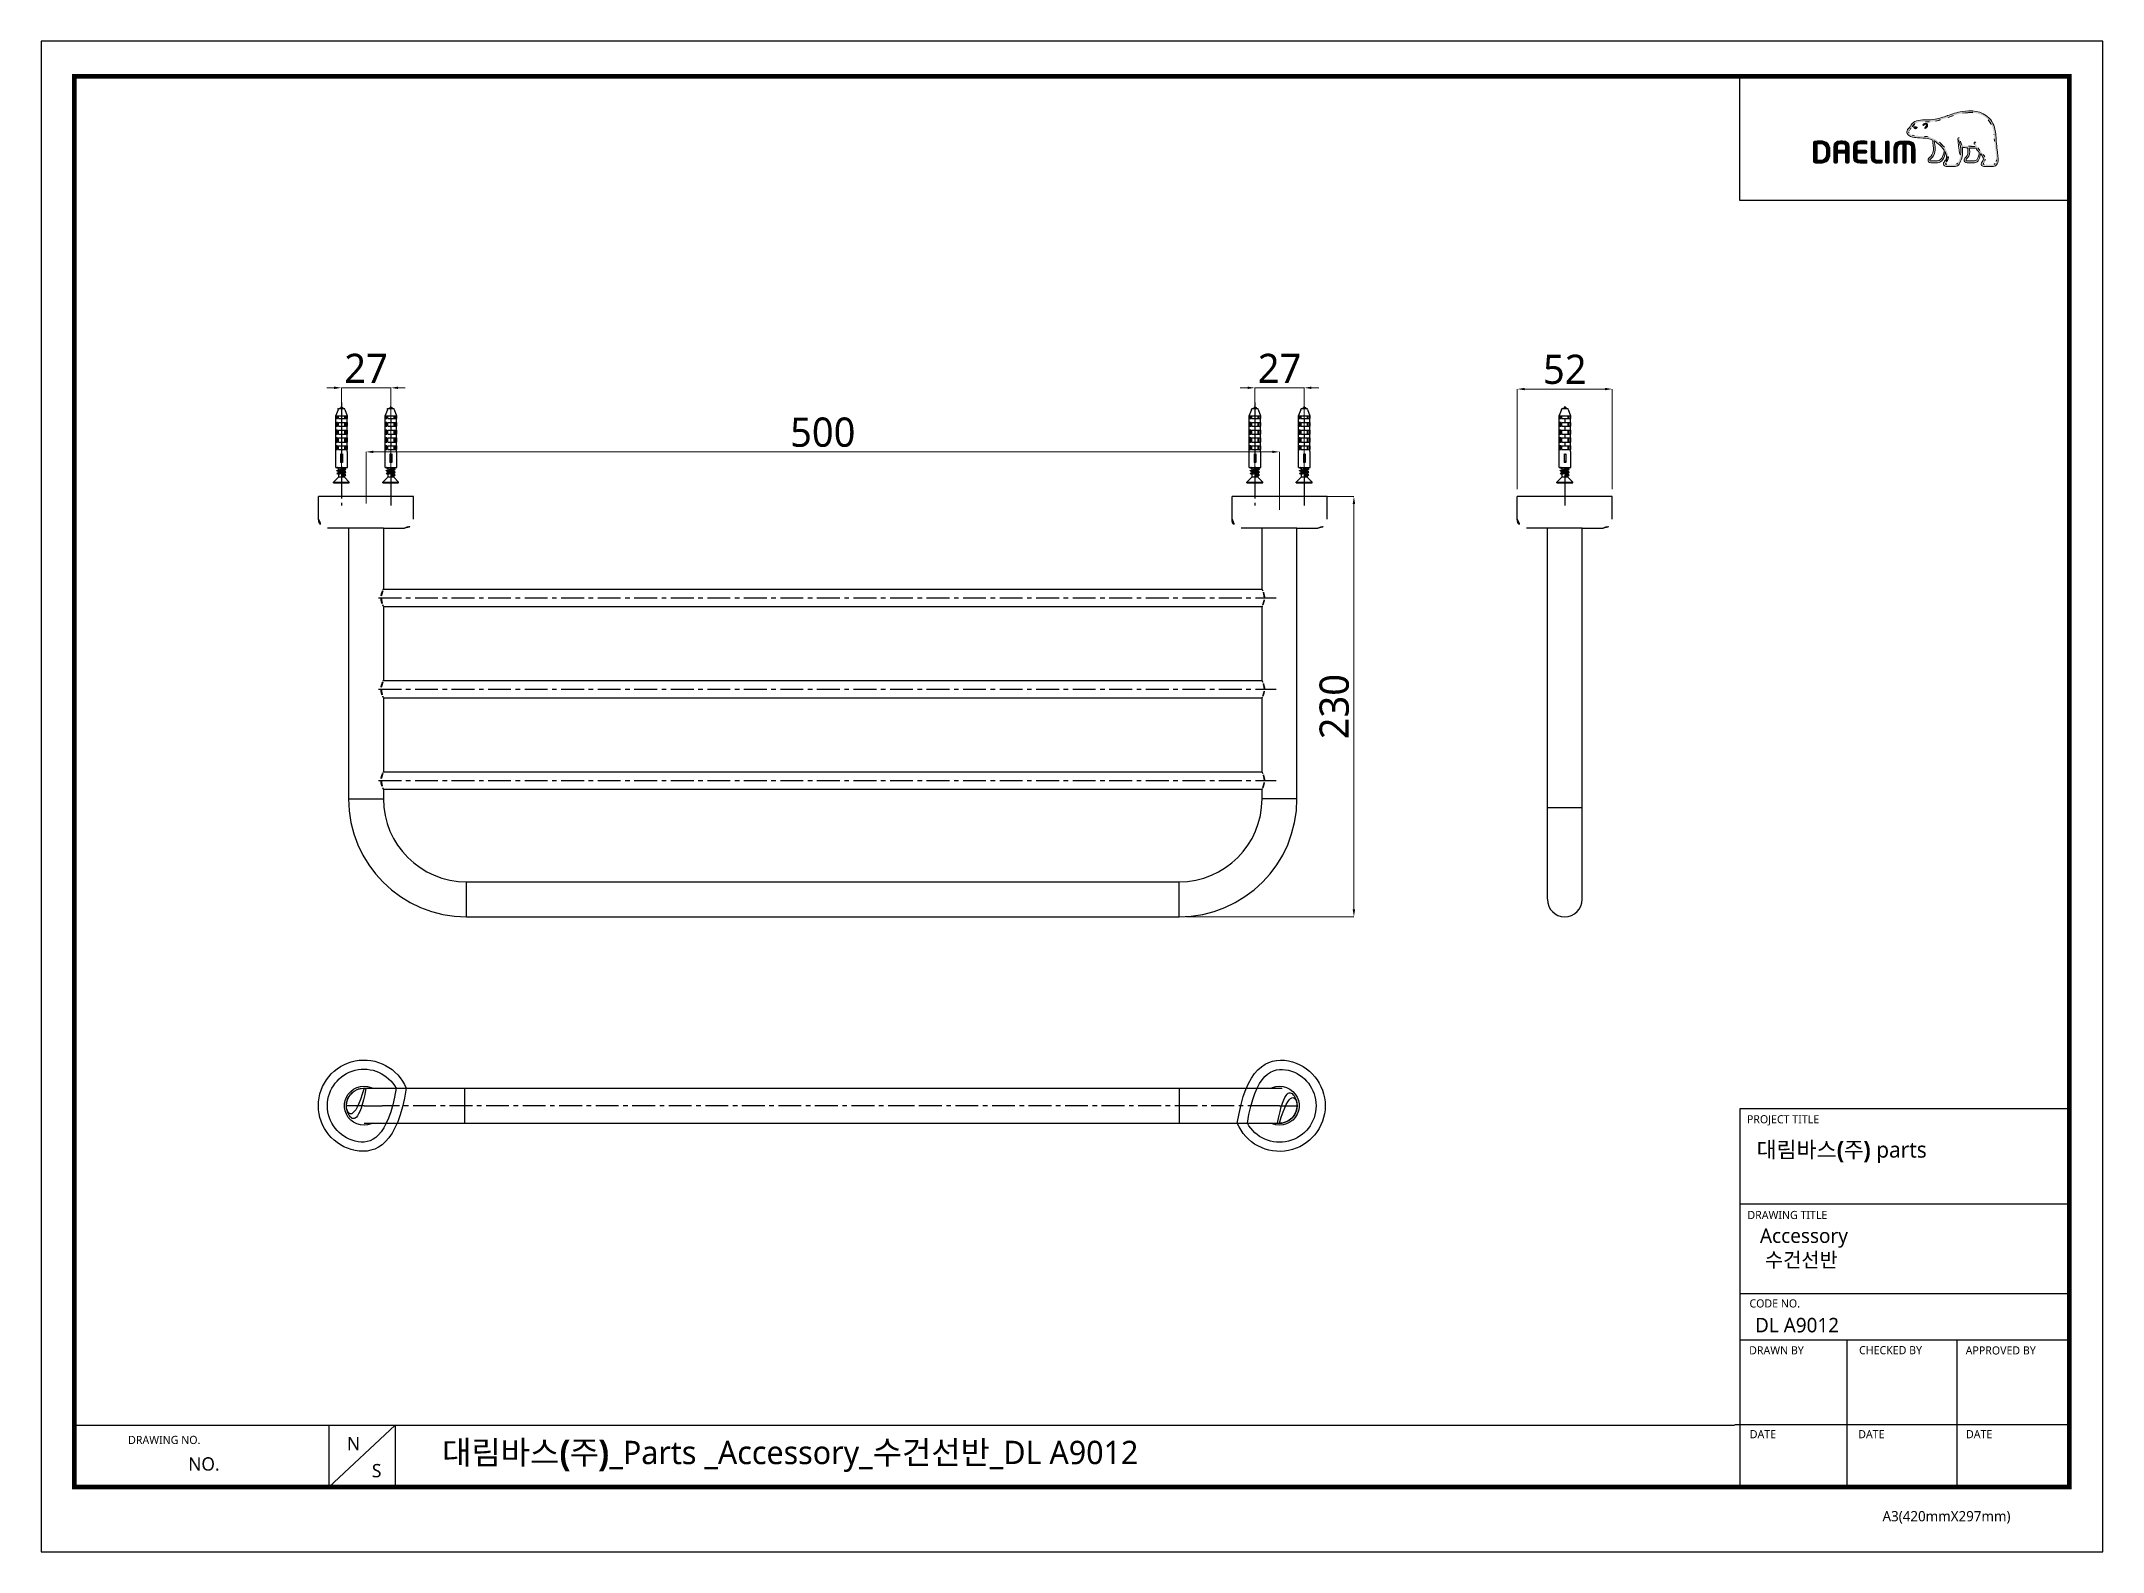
# Model space of a CAD drawing. Extents: x 16296660632 to 16296676390, y -37409619871 to -37409617049.
# Drawn here: x 16296675262 to 16296676390, y -37409617876 to -37409617049 of the extents above; entities outside this region: 1.
import ezdxf

# ---------------------------------------------------------------- set-up
doc = ezdxf.new("R2010")
doc.units = 0
doc.header["$LTSCALE"] = 10
doc.header["$MEASUREMENT"] = 0
doc.header["$PDMODE"] = 3
doc.header["$PDSIZE"] = -10
doc.linetypes.add('CENTER', pattern=[2, 1.25, -0.25, 0.25, -0.25])
doc.layers.get('0').update_dxf_attribs({"linetype": 'CONTINUOUS'})
doc.layers.get('DEFPOINTS').update_dxf_attribs({"linetype": 'CONTINUOUS'})
doc.layers.add('_______1', color=160, linetype='CONTINUOUS')
doc.layers.add('DEFAULT_1', color=7, linetype='CENTER')
doc.layers.add('레이어 1', color=7, linetype='CONTINUOUS', lineweight=0)
doc.styles.add('Daelim Dimension', font='NanumGothic.ttf')
doc.dimstyles.new('DEFAULT', dxfattribs={"dimscale": 2, "dimtxt": 2, "dimasz": 2, "dimexe": 0, "dimexo": 2, "dimgap": 1, "dimtad": 1, "dimdec": 1, "dimzin": 9, "dimdsep": 46, "dimtxsty": 'Daelim Dimension', "dimcen": 0.5, "dimclrd": 252, "dimclre": 252, "dimclrt": 3, "dimadec": 1, "dimazin": 0, "dimtfac": 1, "dimtdec": 1, "dimtix": 1, "dimtmove": 0, "dimatfit": 3, "dimfxl": 1, "dimtolj": 1, "dimtzin": 1, "dimlwd": 9, "dimlwe": 9, "dimarcsym": 0})

msp = doc.modelspace()

# ---------------------------------------------------------------- texts
at = {"color": 5, "ltscale": 40, "style": 'Daelim Dimension'}
for s, height, p in [('PROJECT TITLE', 4.453, (16296676195.71, -37409617641.19)), ('DRAWING TITLE', 4.453, (16296676196, -37409617693.59)), ('CODE NO.', 4.453, (16296676197.11, -37409617741.99)), ('DRAWN BY', 4.453, (16296676196.94, -37409617767.66)), ('CHECKED BY', 4.453, (16296676257.1, -37409617767.58)), ('APPROVED BY', 4.453, (16296676315.45, -37409617767.72)), ('DATE', 4.453, (16296676197.29, -37409617813.56)), ('DATE', 4.453, (16296676256.63, -37409617813.56)), ('DATE', 4.453, (16296676315.66, -37409617813.56)), ('DRAWING NO.', 4.453, (16296675309.66, -37409617816.71)), ('A3(420mmX297mm)', 5.6201, (16296676269.94, -37409617859.04))]:
    msp.add_text(s, height=height, dxfattribs=at).set_placement(p)
at = {"attachment_point": 1, "style": 'Daelim Dimension'}
for s, insert, char_height, width in [('{\\fPretendard Variable SemiBold|b0|i0|c129|p2;\\C7;대림바스(주)} parts', (16296676201.01, -37409617651.24), 8.7291, 140.2959), (' Accessory\\P  수건선반', (16296676200.16, -37409617698.71), 7.95, 185.1797), ('DL A9012', (16296676200.16, -37409617747.67), 7.95, 133.7863), ('N', (16296675429.41, -37409617812.8), 7.29, 10.17), ('NO.', (16296675342.54, -37409617823.99), 7.287, 45.7148), ('S', (16296675443.08, -37409617827.65), 7.29, 10.17)]:
    msp.add_mtext(s, dxfattribs=dict(at, insert=insert, char_height=char_height, width=width))
at = {"color": 2, "insert": (16296675481.54, -37409617814.96), "char_height": 12.7764, "width": 606.7307, "attachment_point": 1, "style": 'Daelim Dimension'}
msp.add_mtext('{\\fPretendard Variable SemiBold|b0|i0|c129|p2;대림바스(주)}_Parts _Accessory_{\\fGulim|b0|i0|c129|p50;수건선반}_DL A9012', dxfattribs=at)

# ---------------------------------------------------------------- blocks, each defined once
blk = doc.blocks.new('*D2')
at = {"color": 5, "lineweight": 9, "transparency": 16777216}
for p, q in [((16296675439.873289, -37409617301.962891), (16296675439.873289, -37409617273.664574)), ((16296675935.873289, -37409617273.664574), (16296675443.873289, -37409617273.664574)), ((16296675939.873289, -37409617305.312889), (16296675939.873289, -37409617273.664574))]:
    blk.add_line(p, q, dxfattribs=at)
at = {"color": 5, "transparency": 16777216}
for points in [[(16296675443.873289, -37409617272.99791), (16296675443.873289, -37409617274.331238), (16296675439.873289, -37409617273.664574)], [(16296675935.873289, -37409617272.99791), (16296675935.873289, -37409617274.331238), (16296675939.873289, -37409617273.664574)]]:
    blk.add_solid(points, dxfattribs=at)
at = {"layer": 'DEFPOINTS', "color": 0, "transparency": 16777216}
for p in [(16296675439.873289, -37409617273.664574), (16296675439.873289, -37409617305.962891), (16296675939.873289, -37409617309.312889)]:
    blk.add_point(p, dxfattribs=at)
at = {"color": 7, "transparency": 16777216, "insert": (16296675689.873289, -37409617262.977867), "char_height": 16, "attachment_point": 5, "style": 'Daelim Dimension'}
blk.add_mtext('\\A1;500', dxfattribs=at)
blk = doc.blocks.new('*D3')
at = {"color": 5, "lineweight": 9, "transparency": 16777216}
for p, q in [((16296675960.90943, -37409617298.11289), (16296675980.60448, -37409617298.11289)), ((16296675980.60448, -37409617302.11289), (16296675980.60448, -37409617524.11289)), ((16296675888.87329, -37409617528.11289), (16296675980.60448, -37409617528.11289))]:
    blk.add_line(p, q, dxfattribs=at)
at = {"color": 5, "transparency": 16777216}
for points in [[(16296675979.93782, -37409617302.11289), (16296675981.27115, -37409617302.11289), (16296675980.60448, -37409617298.11289)], [(16296675979.93782, -37409617524.11289), (16296675981.27115, -37409617524.11289), (16296675980.60448, -37409617528.11289)]]:
    blk.add_solid(points, dxfattribs=at)
at = {"layer": 'DEFPOINTS', "color": 0, "transparency": 16777216}
for p in [(16296675956.90943, -37409617298.11289), (16296675884.87329, -37409617528.11289), (16296675980.60448, -37409617528.11289)]:
    blk.add_point(p, dxfattribs=at)
at = {"color": 7, "transparency": 16777216, "insert": (16296675969.88346, -37409617413.11289), "char_height": 16, "attachment_point": 5, "rotation": 90, "style": 'Daelim Dimension'}
blk.add_mtext('\\A1;230', dxfattribs=at)
blk = doc.blocks.new('AI9-BLK19')
at = {"layer": '_______1', "color": 7}
for p, q in [((-3.341915, 0.690656), (-3.275769, 0.690656)), ((-3.341915, 0.690656), (-3.341915, -0.698062)), ((-3.275769, 0.690656), (-2.845821, 0.260708)), ((-3.275769, 0.690656), (-3.275769, -0.698062)), ((-2.581238, 0.260708), (-2.845821, 0.260708)), ((-2.845821, -0.268115), (-2.845821, 0.260708)), ((-2.515781, 0.392999), (-2.581238, 0.260708)), ((-2.581238, 0.260708), (-2.581238, 0.260708)), ((-2.515781, 0.392999), (-2.515781, 0.359926)), ((-2.449635, 0.227635), (-2.515781, 0.359926)), ((-2.350416, 0.260708), (-2.482708, 0.260708)), ((-2.416562, -0.003876), (-2.449635, 0.227635)), ((-2.284271, 0.392999), (-2.350416, 0.260708)), ((-2.350416, 0.260708), (-2.350416, 0.260708)), ((-2.218125, 0.227635), (-2.251198, 0.359926)), ((-2.085833, 0.260708), (-2.218125, 0.260708)), ((-2.151979, -0.003876), (-2.218125, 0.227635)), ((-2.019687, 0.392999), (-2.085833, 0.260708)), ((-2.085833, 0.260708), (-2.085833, 0.260708)), ((-1.986614, 0.492218), (-0.598585, 0.492218)), ((-1.986614, 0.492218), (-1.986614, -0.532698)), ((-1.986614, 0.326853), (-1.986614, 0.359926)), ((-1.986614, 0.359926), (-1.986614, 0.326853)), ((-0.797023, 0.06227), (-1.557011, 0.06227)), ((-1.557011, -0.10275), (-1.557011, 0.06227)), ((-1.457792, -0.10275), (-1.457792, 0.06227)), ((-0.598585, 0.492218), (-0.598585, 0.492218)), ((-0.598585, 0.492218), (-0.433221, 0.492218)), ((-0.433221, 0.492218), (2.541275, 0.492218)), ((-0.433221, 0.492218), (-0.433221, 0.326853)), ((-0.102836, 0.459145), (-0.433221, 0.459145)), ((-0.102836, 0.426072), (-0.433221, 0.426072)), ((-0.433221, 0.326853), (-0.102836, 0.326853)), ((-0.433221, 0.260708), (-0.102836, 0.260708)), ((-0.433221, 0.260708), (-0.433221, -0.301187)), ((-0.102836, 0.326853), (-0.102836, 0.492218)), ((-0.102836, 0.260708), (-0.102836, -0.499625)), ((0.227893, 0.492218), (0.227893, 0.326853)), ((0.591006, 0.459145), (0.227893, 0.459145)), ((0.591006, 0.426072), (0.227893, 0.426072)), ((0.227893, 0.326853), (0.591006, 0.326853)), ((0.227893, 0.260708), (0.591006, 0.260708)), ((0.227893, 0.260708), (0.227893, -0.499625)), ((0.591006, 0.326853), (0.591006, 0.492218)), ((0.591006, 0.260708), (0.591006, -0.499625)), ((0.921735, 0.492218), (0.921735, 0.326853)), ((1.285193, 0.459145), (0.921735, 0.459145)), ((1.285193, 0.426072), (0.921735, 0.426072)), ((0.921735, 0.326853), (1.285193, 0.326853)), ((0.921735, 0.260708), (1.285193, 0.260708)), ((0.921735, 0.260708), (0.921735, -0.499625)), ((1.285193, 0.326853), (1.285193, 0.492218)), ((1.285193, 0.260708), (1.285193, -0.499625)), ((1.615922, 0.492218), (1.615922, 0.326853)), ((1.946651, 0.459145), (1.615922, 0.459145)), ((1.946651, 0.426072), (1.615922, 0.426072)), ((1.615922, 0.326853), (1.946651, 0.326853)), ((1.615922, 0.260708), (1.946651, 0.260708)), ((1.615922, 0.260708), (1.615922, -0.499625)), ((1.946651, 0.326853), (1.946651, 0.492218)), ((1.946651, 0.260708), (1.946651, -0.499625)), ((2.309764, 0.459145), (2.541275, 0.459145)), ((2.541275, 0.459145), (2.309764, 0.459145)), ((2.309764, 0.459145), (2.309764, 0.326853)), ((2.541275, 0.426072), (2.309764, 0.426072)), ((2.309764, 0.326853), (2.541275, 0.326853)), ((2.309764, 0.260708), (2.541275, 0.260708)), ((2.309764, 0.260708), (2.309764, -0.499625)), ((2.541275, 0.492218), (2.541275, -0.499625)), ((2.541275, 0.492218), (3.070097, 0.260708)), ((3.070097, 0.293781), (3.169316, 0.260708)), ((3.070097, 0.293781), (3.070097, 0.260708)), ((3.169316, 0.260708), (3.169316, -0.268115)), ((3.202389, 0.06227), (3.169316, 0.161489)), ((3.33468, -0.003876), (3.202389, 0.06227)), ((3.235461, 0.029197), (3.202389, 0.06227)), ((3.235461, 0.029197), (3.235461, -0.003876)), ((-3.341915, -0.698062), (-3.275769, -0.698062)), ((-3.275769, -0.698062), (-2.845821, -0.268115)), ((-2.713529, -0.268115), (-2.845821, -0.268115)), ((-2.680457, -0.003876), (-2.779675, -0.003876)), ((-2.746602, -0.268115), (-2.713529, -0.268115)), ((-2.713529, -0.268115), (-2.647384, -0.400406)), ((-2.647384, -0.367333), (-2.614311, -0.268115)), ((-2.647384, -0.400406), (-2.647384, -0.367333)), ((-2.482708, -0.268115), (-2.614311, -0.268115)), ((-2.614311, -0.268115), (-2.614311, -0.268115)), ((-2.482708, -0.268115), (-2.482708, -0.268115)), ((-2.482708, -0.268115), (-2.416562, -0.400406)), ((-2.383489, -0.367333), (-2.350416, -0.268115)), ((-2.218125, -0.268115), (-2.350416, -0.268115)), ((-2.350416, -0.268115), (-2.350416, -0.268115)), ((-2.218125, -0.268115), (-2.218125, -0.268115)), ((-2.218125, -0.268115), (-2.151979, -0.400406)), ((-2.118906, -0.367333), (-2.085833, -0.268115)), ((-1.986614, -0.268115), (-2.085833, -0.268115)), ((-2.085833, -0.268115), (-2.085833, -0.268115)), ((-2.019687, -0.003876), (-1.986614, -0.168896)), ((-1.986614, -0.532698), (-0.598585, -0.532698)), ((-0.797023, -0.10275), (-1.557011, -0.10275)), ((-0.598585, -0.499625), (-0.433221, -0.499625)), ((-0.598585, -0.499625), (-0.598585, -0.532698)), ((-0.433221, -0.301187), (-0.102836, -0.301187)), ((-0.433221, -0.33426), (-0.102836, -0.33426)), ((-0.433221, -0.33426), (-0.433221, -0.499625)), ((-0.102836, -0.433479), (-0.433221, -0.433479)), ((-0.102836, -0.499625), (-0.433221, -0.499625)), ((-0.433221, -0.499625), (-0.102836, -0.499625)), ((-0.102836, -0.036604), (0.227893, -0.036604)), ((-0.102836, -0.499625), (0.227893, -0.499625)), ((-0.102836, -0.499625), (0.227893, -0.499625)), ((0.227893, -0.301187), (0.591006, -0.301187)), ((0.227893, -0.33426), (0.591006, -0.33426)), ((0.591006, -0.433479), (0.227893, -0.433479)), ((0.591006, -0.499625), (0.227893, -0.499625)), ((0.227893, -0.499625), (0.591006, -0.499625)), ((0.591006, -0.036604), (0.921735, -0.036604)), ((0.591006, -0.499625), (0.921735, -0.499625)), ((0.591006, -0.499625), (0.921735, -0.499625)), ((0.921735, -0.301187), (1.285193, -0.301187)), ((0.921735, -0.33426), (1.285193, -0.33426)), ((1.285193, -0.433479), (0.921735, -0.433479)), ((1.285193, -0.499625), (0.921735, -0.499625)), ((0.921735, -0.499625), (1.285193, -0.499625)), ((1.285193, -0.036604), (1.615922, -0.036604)), ((1.285193, -0.499625), (1.615922, -0.499625)), ((1.285193, -0.499625), (1.615922, -0.499625)), ((1.615922, -0.301187), (1.946651, -0.301187)), ((1.615922, -0.33426), (1.946651, -0.33426)), ((1.946651, -0.433479), (1.615922, -0.433479)), ((1.946651, -0.499625), (1.615922, -0.499625)), ((1.615922, -0.499625), (1.946651, -0.499625)), ((1.946651, -0.036604), (2.309764, -0.036604)), ((1.946651, -0.499625), (2.309764, -0.499625)), ((1.946651, -0.499625), (2.309764, -0.499625)), ((2.309764, -0.301187), (2.541275, -0.301187)), ((2.309764, -0.33426), (2.541275, -0.33426)), ((2.541275, -0.433479), (2.309764, -0.433479)), ((2.541275, -0.499625), (2.309764, -0.499625)), ((2.309764, -0.499625), (2.541275, -0.499625)), ((3.070097, -0.301187), (2.541275, -0.499625)), ((3.070097, -0.301187), (3.169316, -0.268115)), ((3.070097, -0.301187), (3.070097, -0.301187)), ((3.169316, -0.003876), (3.169316, -0.036604)), ((3.169316, -0.036604), (3.202389, -0.069677)), ((3.169316, -0.10275), (3.202389, -0.069677)), ((3.202389, -0.069677), (3.235461, -0.135823)), ((3.235461, -0.003876), (3.235461, -0.003876)), ((3.235461, -0.135823), (3.268534, -0.135823)), ((3.301607, -0.036604), (3.268534, -0.135823)), ((3.301607, -0.036604), (3.33468, -0.003876)), ((3.301607, -0.036604), (3.301607, -0.036604))]:
    blk.add_line(p, q, dxfattribs=at)
for points in [[(-2.713529, -0.003876), (-2.680457, -0.201969), (-2.680457, -0.301187), (-2.680457, -0.367333), (-2.647384, -0.367333), (-2.647384, -0.400406), (-2.647384, -0.367333), (-2.614311, -0.367333), (-2.614311, -0.301187), (-2.614311, -0.201969), (-2.581238, -0.003876), (-2.548854, 0.194562), (-2.548854, 0.293781), (-2.548854, 0.326853), (-2.548854, 0.359926), (-2.515781, 0.392999), (-2.515781, 0.359926), (-2.515781, 0.326853), (-2.482708, 0.293781), (-2.482708, 0.194562), (-2.449635, -0.003876), (-2.449635, -0.201969), (-2.416562, -0.301187), (-2.416562, -0.367333), (-2.383489, -0.400406), (-2.383489, -0.367333), (-2.350416, -0.301187), (-2.350416, -0.201969), (-2.317343, -0.003876), (-2.317343, 0.194562), (-2.284271, 0.293781), (-2.284271, 0.326853), (-2.284271, 0.359926), (-2.284271, 0.392999), (-2.251198, 0.392999), (-2.251198, 0.359926), (-2.251198, 0.326853), (-2.251198, 0.293781), (-2.218125, 0.194562), (-2.185052, -0.003876), (-2.185052, -0.201969), (-2.151979, -0.301187), (-2.151979, -0.367333), (-2.118906, -0.400406), (-2.118906, -0.367333), (-2.118906, -0.301187), (-2.085833, -0.201969), (-2.085833, -0.003876), (-2.05276, 0.194562), (-2.05276, 0.293781), (-2.019687, 0.326853), (-2.019687, 0.359926), (-2.019687, 0.392999), (-1.986614, 0.359926), (-1.986614, 0.326853), (-1.986614, 0.293781)], [(-2.581238, 0.260708), (-2.581238, 0.227635), (-2.548854, 0.194562), (-2.548854, 0.128416), (-2.515781, -0.003876)], [(-2.350416, 0.260708), (-2.317343, 0.227635), (-2.317343, 0.194562), (-2.284271, 0.128416), (-2.284271, -0.003876)], [(-2.284271, 0.392999), (-2.251198, 0.392999), (-2.251198, 0.359926)], [(-2.251198, 0.359926), (-2.218125, 0.161489), (-2.185052, -0.003876), (-2.185052, -0.201969), (-2.151979, -0.301187), (-2.151979, -0.400406)], [(-2.085833, 0.260708), (-2.05276, 0.227635), (-2.05276, 0.194562), (-2.019687, 0.128416), (-2.019687, -0.003876)], [(-0.797023, 0.06227), (-0.830096, 0.029197), (-0.830096, -0.003876)], [(3.169316, 0.161489), (3.202389, 0.029197), (3.202389, -0.069677), (3.235461, -0.135823)], [(-2.779675, -0.003876), (-2.779675, -0.135823), (-2.746602, -0.268115)], [(-2.713529, -0.003876), (-2.680457, -0.201969), (-2.680457, -0.301187), (-2.647384, -0.400406)], [(-2.614311, -0.268115), (-2.614311, -0.235042), (-2.647384, -0.201969), (-2.647384, -0.135823), (-2.680457, -0.003876)], [(-2.515781, -0.003876), (-2.515781, -0.135823), (-2.482708, -0.268115)], [(-2.350416, -0.268115), (-2.383489, -0.235042), (-2.383489, -0.201969), (-2.383489, -0.135823), (-2.416562, -0.003876)], [(-2.284271, -0.003876), (-2.251198, -0.135823), (-2.218125, -0.268115)], [(-2.085833, -0.268115), (-2.118906, -0.268115), (-2.118906, -0.235042), (-2.118906, -0.201969), (-2.151979, -0.135823), (-2.151979, -0.003876)], [(-2.151979, -0.400406), (-2.118906, -0.400406), (-2.118906, -0.367333)], [(-0.830096, -0.003876), (-0.830096, -0.036604), (-0.797023, -0.10275)], [(3.301607, -0.036604), (3.268534, -0.036604), (3.235461, -0.003876)]]:
    blk.add_lwpolyline(points, dxfattribs=at)
blk = doc.blocks.new('AI9-BLK20')
at = {"layer": '_______1', "color": 7}
for p, q in [((-3.341915, 0.690656), (-3.275769, 0.690656)), ((-3.341915, 0.690656), (-3.341915, -0.698062)), ((-3.275769, 0.690656), (-2.845821, 0.260708)), ((-3.275769, 0.690656), (-3.275769, -0.698062)), ((-2.581238, 0.260708), (-2.845821, 0.260708)), ((-2.845821, -0.268115), (-2.845821, 0.260708)), ((-2.515781, 0.392999), (-2.581238, 0.260708)), ((-2.581238, 0.260708), (-2.581238, 0.260708)), ((-2.515781, 0.392999), (-2.515781, 0.359926)), ((-2.449635, 0.227635), (-2.515781, 0.359926)), ((-2.350416, 0.260708), (-2.482708, 0.260708)), ((-2.416562, -0.003876), (-2.449635, 0.227635)), ((-2.284271, 0.392999), (-2.350416, 0.260708)), ((-2.350416, 0.260708), (-2.350416, 0.260708)), ((-2.218125, 0.227635), (-2.251198, 0.359926)), ((-2.085833, 0.260708), (-2.218125, 0.260708)), ((-2.151979, -0.003876), (-2.218125, 0.227635)), ((-2.019687, 0.392999), (-2.085833, 0.260708)), ((-2.085833, 0.260708), (-2.085833, 0.260708)), ((-1.986614, 0.492218), (-0.598585, 0.492218)), ((-1.986614, 0.492218), (-1.986614, -0.532698)), ((-1.986614, 0.326853), (-1.986614, 0.359926)), ((-1.986614, 0.359926), (-1.986614, 0.326853)), ((-0.797023, 0.06227), (-1.557011, 0.06227)), ((-1.557011, -0.10275), (-1.557011, 0.06227)), ((-1.457792, -0.10275), (-1.457792, 0.06227)), ((-0.598585, 0.492218), (-0.598585, 0.492218)), ((-0.598585, 0.492218), (-0.433221, 0.492218)), ((-0.433221, 0.492218), (2.541275, 0.492218)), ((-0.433221, 0.492218), (-0.433221, 0.326853)), ((-0.102836, 0.459145), (-0.433221, 0.459145)), ((-0.102836, 0.426072), (-0.433221, 0.426072)), ((-0.433221, 0.326853), (-0.102836, 0.326853)), ((-0.433221, 0.260708), (-0.102836, 0.260708)), ((-0.433221, 0.260708), (-0.433221, -0.301187)), ((-0.102836, 0.326853), (-0.102836, 0.492218)), ((-0.102836, 0.260708), (-0.102836, -0.499625)), ((0.227893, 0.492218), (0.227893, 0.326853)), ((0.591006, 0.459145), (0.227893, 0.459145)), ((0.591006, 0.426072), (0.227893, 0.426072)), ((0.227893, 0.326853), (0.591006, 0.326853)), ((0.227893, 0.260708), (0.591006, 0.260708)), ((0.227893, 0.260708), (0.227893, -0.499625)), ((0.591006, 0.326853), (0.591006, 0.492218)), ((0.591006, 0.260708), (0.591006, -0.499625)), ((0.921735, 0.492218), (0.921735, 0.326853)), ((1.285193, 0.459145), (0.921735, 0.459145)), ((1.285193, 0.426072), (0.921735, 0.426072)), ((0.921735, 0.326853), (1.285193, 0.326853)), ((0.921735, 0.260708), (1.285193, 0.260708)), ((0.921735, 0.260708), (0.921735, -0.499625)), ((1.285193, 0.326853), (1.285193, 0.492218)), ((1.285193, 0.260708), (1.285193, -0.499625)), ((1.615922, 0.492218), (1.615922, 0.326853)), ((1.946651, 0.459145), (1.615922, 0.459145)), ((1.946651, 0.426072), (1.615922, 0.426072)), ((1.615922, 0.326853), (1.946651, 0.326853)), ((1.615922, 0.260708), (1.946651, 0.260708)), ((1.615922, 0.260708), (1.615922, -0.499625)), ((1.946651, 0.326853), (1.946651, 0.492218)), ((1.946651, 0.260708), (1.946651, -0.499625)), ((2.309764, 0.459145), (2.541275, 0.459145)), ((2.541275, 0.459145), (2.309764, 0.459145)), ((2.309764, 0.459145), (2.309764, 0.326853)), ((2.541275, 0.426072), (2.309764, 0.426072)), ((2.309764, 0.326853), (2.541275, 0.326853)), ((2.309764, 0.260708), (2.541275, 0.260708)), ((2.309764, 0.260708), (2.309764, -0.499625)), ((2.541275, 0.492218), (2.541275, -0.499625)), ((2.541275, 0.492218), (3.070097, 0.260708)), ((3.070097, 0.293781), (3.169316, 0.260708)), ((3.070097, 0.293781), (3.070097, 0.260708)), ((3.169316, 0.260708), (3.169316, -0.268115)), ((3.202389, 0.06227), (3.169316, 0.161489)), ((3.33468, -0.003876), (3.202389, 0.06227)), ((3.235461, 0.029197), (3.202389, 0.06227)), ((3.235461, 0.029197), (3.235461, -0.003876)), ((-3.341915, -0.698062), (-3.275769, -0.698062)), ((-3.275769, -0.698062), (-2.845821, -0.268115)), ((-2.713529, -0.268115), (-2.845821, -0.268115)), ((-2.680457, -0.003876), (-2.779675, -0.003876)), ((-2.746602, -0.268115), (-2.713529, -0.268115)), ((-2.713529, -0.268115), (-2.647384, -0.400406)), ((-2.647384, -0.367333), (-2.614311, -0.268115)), ((-2.647384, -0.400406), (-2.647384, -0.367333)), ((-2.482708, -0.268115), (-2.614311, -0.268115)), ((-2.614311, -0.268115), (-2.614311, -0.268115)), ((-2.482708, -0.268115), (-2.482708, -0.268115)), ((-2.482708, -0.268115), (-2.416562, -0.400406)), ((-2.383489, -0.367333), (-2.350416, -0.268115)), ((-2.218125, -0.268115), (-2.350416, -0.268115)), ((-2.350416, -0.268115), (-2.350416, -0.268115)), ((-2.218125, -0.268115), (-2.218125, -0.268115)), ((-2.218125, -0.268115), (-2.151979, -0.400406)), ((-2.118906, -0.367333), (-2.085833, -0.268115)), ((-1.986614, -0.268115), (-2.085833, -0.268115)), ((-2.085833, -0.268115), (-2.085833, -0.268115)), ((-2.019687, -0.003876), (-1.986614, -0.168896)), ((-1.986614, -0.532698), (-0.598585, -0.532698)), ((-0.797023, -0.10275), (-1.557011, -0.10275)), ((-0.598585, -0.499625), (-0.433221, -0.499625)), ((-0.598585, -0.499625), (-0.598585, -0.532698)), ((-0.433221, -0.301187), (-0.102836, -0.301187)), ((-0.433221, -0.33426), (-0.102836, -0.33426)), ((-0.433221, -0.33426), (-0.433221, -0.499625)), ((-0.102836, -0.433479), (-0.433221, -0.433479)), ((-0.102836, -0.499625), (-0.433221, -0.499625)), ((-0.433221, -0.499625), (-0.102836, -0.499625)), ((-0.102836, -0.036604), (0.227893, -0.036604)), ((-0.102836, -0.499625), (0.227893, -0.499625)), ((-0.102836, -0.499625), (0.227893, -0.499625)), ((0.227893, -0.301187), (0.591006, -0.301187)), ((0.227893, -0.33426), (0.591006, -0.33426)), ((0.591006, -0.433479), (0.227893, -0.433479)), ((0.591006, -0.499625), (0.227893, -0.499625)), ((0.227893, -0.499625), (0.591006, -0.499625)), ((0.591006, -0.036604), (0.921735, -0.036604)), ((0.591006, -0.499625), (0.921735, -0.499625)), ((0.591006, -0.499625), (0.921735, -0.499625)), ((0.921735, -0.301187), (1.285193, -0.301187)), ((0.921735, -0.33426), (1.285193, -0.33426)), ((1.285193, -0.433479), (0.921735, -0.433479)), ((1.285193, -0.499625), (0.921735, -0.499625)), ((0.921735, -0.499625), (1.285193, -0.499625)), ((1.285193, -0.036604), (1.615922, -0.036604)), ((1.285193, -0.499625), (1.615922, -0.499625)), ((1.285193, -0.499625), (1.615922, -0.499625)), ((1.615922, -0.301187), (1.946651, -0.301187)), ((1.615922, -0.33426), (1.946651, -0.33426)), ((1.946651, -0.433479), (1.615922, -0.433479)), ((1.946651, -0.499625), (1.615922, -0.499625)), ((1.615922, -0.499625), (1.946651, -0.499625)), ((1.946651, -0.036604), (2.309764, -0.036604)), ((1.946651, -0.499625), (2.309764, -0.499625)), ((1.946651, -0.499625), (2.309764, -0.499625)), ((2.309764, -0.301187), (2.541275, -0.301187)), ((2.309764, -0.33426), (2.541275, -0.33426)), ((2.541275, -0.433479), (2.309764, -0.433479)), ((2.541275, -0.499625), (2.309764, -0.499625)), ((2.309764, -0.499625), (2.541275, -0.499625)), ((3.070097, -0.301187), (2.541275, -0.499625)), ((3.070097, -0.301187), (3.169316, -0.268115)), ((3.070097, -0.301187), (3.070097, -0.301187)), ((3.169316, -0.003876), (3.169316, -0.036604)), ((3.169316, -0.036604), (3.202389, -0.069677)), ((3.169316, -0.10275), (3.202389, -0.069677)), ((3.202389, -0.069677), (3.235461, -0.135823)), ((3.235461, -0.003876), (3.235461, -0.003876)), ((3.235461, -0.135823), (3.268534, -0.135823)), ((3.301607, -0.036604), (3.268534, -0.135823)), ((3.301607, -0.036604), (3.33468, -0.003876)), ((3.301607, -0.036604), (3.301607, -0.036604))]:
    blk.add_line(p, q, dxfattribs=at)
for points in [[(-2.713529, -0.003876), (-2.680457, -0.201969), (-2.680457, -0.301187), (-2.680457, -0.367333), (-2.647384, -0.367333), (-2.647384, -0.400406), (-2.647384, -0.367333), (-2.614311, -0.367333), (-2.614311, -0.301187), (-2.614311, -0.201969), (-2.581238, -0.003876), (-2.548854, 0.194562), (-2.548854, 0.293781), (-2.548854, 0.326853), (-2.548854, 0.359926), (-2.515781, 0.392999), (-2.515781, 0.359926), (-2.515781, 0.326853), (-2.482708, 0.293781), (-2.482708, 0.194562), (-2.449635, -0.003876), (-2.449635, -0.201969), (-2.416562, -0.301187), (-2.416562, -0.367333), (-2.383489, -0.400406), (-2.383489, -0.367333), (-2.350416, -0.301187), (-2.350416, -0.201969), (-2.317343, -0.003876), (-2.317343, 0.194562), (-2.284271, 0.293781), (-2.284271, 0.326853), (-2.284271, 0.359926), (-2.284271, 0.392999), (-2.251198, 0.392999), (-2.251198, 0.359926), (-2.251198, 0.326853), (-2.251198, 0.293781), (-2.218125, 0.194562), (-2.185052, -0.003876), (-2.185052, -0.201969), (-2.151979, -0.301187), (-2.151979, -0.367333), (-2.118906, -0.400406), (-2.118906, -0.367333), (-2.118906, -0.301187), (-2.085833, -0.201969), (-2.085833, -0.003876), (-2.05276, 0.194562), (-2.05276, 0.293781), (-2.019687, 0.326853), (-2.019687, 0.359926), (-2.019687, 0.392999), (-1.986614, 0.359926), (-1.986614, 0.326853), (-1.986614, 0.293781)], [(-2.581238, 0.260708), (-2.581238, 0.227635), (-2.548854, 0.194562), (-2.548854, 0.128416), (-2.515781, -0.003876)], [(-2.350416, 0.260708), (-2.317343, 0.227635), (-2.317343, 0.194562), (-2.284271, 0.128416), (-2.284271, -0.003876)], [(-2.284271, 0.392999), (-2.251198, 0.392999), (-2.251198, 0.359926)], [(-2.251198, 0.359926), (-2.218125, 0.161489), (-2.185052, -0.003876), (-2.185052, -0.201969), (-2.151979, -0.301187), (-2.151979, -0.400406)], [(-2.085833, 0.260708), (-2.05276, 0.227635), (-2.05276, 0.194562), (-2.019687, 0.128416), (-2.019687, -0.003876)], [(-0.797023, 0.06227), (-0.830096, 0.029197), (-0.830096, -0.003876)], [(3.169316, 0.161489), (3.202389, 0.029197), (3.202389, -0.069677), (3.235461, -0.135823)], [(-2.779675, -0.003876), (-2.779675, -0.135823), (-2.746602, -0.268115)], [(-2.713529, -0.003876), (-2.680457, -0.201969), (-2.680457, -0.301187), (-2.647384, -0.400406)], [(-2.614311, -0.268115), (-2.614311, -0.235042), (-2.647384, -0.201969), (-2.647384, -0.135823), (-2.680457, -0.003876)], [(-2.515781, -0.003876), (-2.515781, -0.135823), (-2.482708, -0.268115)], [(-2.350416, -0.268115), (-2.383489, -0.235042), (-2.383489, -0.201969), (-2.383489, -0.135823), (-2.416562, -0.003876)], [(-2.284271, -0.003876), (-2.251198, -0.135823), (-2.218125, -0.268115)], [(-2.085833, -0.268115), (-2.118906, -0.268115), (-2.118906, -0.235042), (-2.118906, -0.201969), (-2.151979, -0.135823), (-2.151979, -0.003876)], [(-2.151979, -0.400406), (-2.118906, -0.400406), (-2.118906, -0.367333)], [(-0.830096, -0.003876), (-0.830096, -0.036604), (-0.797023, -0.10275)], [(3.301607, -0.036604), (3.268534, -0.036604), (3.235461, -0.003876)]]:
    blk.add_lwpolyline(points, dxfattribs=at)
blk = doc.blocks.new('*D4')
at = {"color": 5, "lineweight": 9, "transparency": 16777216}
for p, q in [((16296675922.373289, -37409617238.599503), (16296675918.373289, -37409617238.599503)), ((16296675926.373289, -37409617286.619087), (16296675926.373289, -37409617238.599503)), ((16296675926.373289, -37409617238.599503), (16296675953.373289, -37409617238.599503)), ((16296675953.373289, -37409617286.209396), (16296675953.373289, -37409617238.599503)), ((16296675957.373289, -37409617238.599503), (16296675961.373289, -37409617238.599503))]:
    blk.add_line(p, q, dxfattribs=at)
at = {"color": 5, "transparency": 16777216}
for points in [[(16296675922.373289, -37409617237.932838), (16296675922.373289, -37409617239.266167), (16296675926.373289, -37409617238.599503)], [(16296675957.373289, -37409617237.932838), (16296675957.373289, -37409617239.266167), (16296675953.373289, -37409617238.599503)]]:
    blk.add_solid(points, dxfattribs=at)
at = {"layer": 'DEFPOINTS', "color": 0, "transparency": 16777216}
for p in [(16296675953.373289, -37409617238.599503), (16296675926.373289, -37409617290.619087), (16296675953.373289, -37409617290.209396)]:
    blk.add_point(p, dxfattribs=at)
at = {"color": 7, "transparency": 16777216, "insert": (16296675939.873289, -37409617227.970032), "char_height": 16, "attachment_point": 5, "style": 'Daelim Dimension'}
blk.add_mtext('\\A1;27', dxfattribs=at)
blk = doc.blocks.new('*D5')
at = {"color": 5, "lineweight": 9, "transparency": 16777216}
for p, q in [((16296676070.01985, -37409617294.11289), (16296676070.01985, -37409617239.27734)), ((16296676074.01985, -37409617239.27734), (16296676118.01985, -37409617239.27734)), ((16296676122.01985, -37409617294.11289), (16296676122.01985, -37409617239.27734))]:
    blk.add_line(p, q, dxfattribs=at)
at = {"color": 5, "transparency": 16777216}
for points in [[(16296676074.01985, -37409617238.61068), (16296676074.01985, -37409617239.94401), (16296676070.01985, -37409617239.27734)], [(16296676118.01985, -37409617238.61068), (16296676118.01985, -37409617239.94401), (16296676122.01985, -37409617239.27734)]]:
    blk.add_solid(points, dxfattribs=at)
at = {"layer": 'DEFPOINTS', "color": 0, "transparency": 16777216}
for p in [(16296676122.01985, -37409617239.27734), (16296676070.01985, -37409617298.11289), (16296676122.01985, -37409617298.11289)]:
    blk.add_point(p, dxfattribs=at)
at = {"color": 7, "transparency": 16777216, "insert": (16296676096.01985, -37409617228.56776), "char_height": 16, "attachment_point": 5, "style": 'Daelim Dimension'}
blk.add_mtext('\\A1;52', dxfattribs=at)
blk = doc.blocks.new('*D6')
at = {"color": 5, "lineweight": 9, "transparency": 16777216}
for p, q in [((16296675422.373289, -37409617238.599503), (16296675418.373289, -37409617238.599503)), ((16296675426.373289, -37409617286.619087), (16296675426.373289, -37409617238.599503)), ((16296675426.373289, -37409617238.599503), (16296675453.373289, -37409617238.599503)), ((16296675453.373289, -37409617286.209396), (16296675453.373289, -37409617238.599503)), ((16296675457.373289, -37409617238.599503), (16296675461.373289, -37409617238.599503))]:
    blk.add_line(p, q, dxfattribs=at)
at = {"color": 5, "transparency": 16777216}
for points in [[(16296675422.373289, -37409617237.932838), (16296675422.373289, -37409617239.266167), (16296675426.373289, -37409617238.599503)], [(16296675457.373289, -37409617237.932838), (16296675457.373289, -37409617239.266167), (16296675453.373289, -37409617238.599503)]]:
    blk.add_solid(points, dxfattribs=at)
at = {"layer": 'DEFPOINTS', "color": 0, "transparency": 16777216}
for p in [(16296675453.373289, -37409617238.599503), (16296675426.373289, -37409617290.619087), (16296675453.373289, -37409617290.209396)]:
    blk.add_point(p, dxfattribs=at)
at = {"color": 7, "transparency": 16777216, "insert": (16296675439.873289, -37409617227.970032), "char_height": 16, "attachment_point": 5, "style": 'Daelim Dimension'}
blk.add_mtext('\\A1;27', dxfattribs=at)

# ---------------------------------------------------------------- dimensions: what is measured, and where the dimension line sits
at = {"color": 5}
for base, p1, p2, angle, picture, middle in [((16296675453.37, -37409617238.6), (16296675426.37, -37409617290.62), (16296675453.37, -37409617290.21), 180, '*D6', (16296675439.87, -37409617227.97)), ((16296675953.37, -37409617238.6), (16296675926.37, -37409617290.62), (16296675953.37, -37409617290.21), 180, '*D4', (16296675939.87, -37409617227.97)), ((16296675980.6, -37409617528.11), (16296675956.91, -37409617298.11), (16296675884.87, -37409617528.11), 90, '*D3', (16296675969.88, -37409617413.11))]:
    dim = msp.add_linear_dim(base=base, p1=p1, p2=p2, angle=angle, dimstyle='DEFAULT', override={"dimtxt": 8, "dimclrd": 5, "dimclre": 5, "dimclrt": 7}, dxfattribs=at)
    dim.commit()
    dim.dimension.update_dxf_attribs({"geometry": picture, "text_midpoint": middle})
for base, p1, p2, picture, middle in [((16296676122.02, -37409617239.28), (16296676070.02, -37409617298.11), (16296676122.02, -37409617298.11), '*D5', (16296676096.02, -37409617228.57)), ((16296675439.87, -37409617273.66), (16296675939.87, -37409617309.31), (16296675439.87, -37409617305.96), '*D2', (16296675689.87, -37409617262.98))]:
    dim = msp.add_linear_dim(base=base, p1=p1, p2=p2, dimstyle='DEFAULT', override={"dimtxt": 8, "dimclrd": 5, "dimclre": 5, "dimclrt": 7}, dxfattribs=at)
    dim.commit()
    dim.dimension.update_dxf_attribs({"geometry": picture, "text_midpoint": middle})

# ---------------------------------------------------------------- hatches: boundary and pattern name
at = {"ltscale": 0.5}
h = msp.add_hatch(color=5, dxfattribs=at)
h.set_gradient(color1=(0, 0, 255), one_color=1, tint=1)
edge = h.paths.add_edge_path(flags=16)
edge.add_spline(control_points=[(16296660653.83, -37409619854.89), (16296660653.83, -37409619862.15), (16296660650.52, -37409619865.68), (16296660643.7, -37409619865.68), (16296660643.7, -37409619865.68), (16296660639.02, -37409619865.59), (16296660637.82, -37409619865.56), (16296660637.82, -37409619865.56), (16296660637.82, -37409619837.72), (16296660637.82, -37409619837.72), (16296660640.23, -37409619837.48), (16296660643.66, -37409619837.44), (16296660643.7, -37409619837.44), (16296660650.71, -37409619837.44), (16296660653.83, -37409619840.78), (16296660653.83, -37409619848.19), (16296660653.83, -37409619848.19), (16296660653.83, -37409619854.89), (16296660653.83, -37409619854.89)], knot_values=[0, 0, 0, 0, 1, 1, 1, 2, 2, 2, 3, 3, 3, 4, 4, 4, 5, 5, 5, 6, 6, 6, 6], degree=3, periodic=0)
edge = h.paths.add_edge_path()
edge.add_spline(control_points=[(16296660643.7, -37409619832.22), (16296660639.9, -37409619832.22), (16296660634.99, -37409619832.45), (16296660633.39, -37409619832.7), (16296660632.38, -37409619832.87), (16296660631.74, -37409619833.62), (16296660631.74, -37409619834.62), (16296660631.74, -37409619834.62), (16296660631.74, -37409619868.45), (16296660631.74, -37409619868.45), (16296660631.74, -37409619869.52), (16296660632.38, -37409619870.23), (16296660633.44, -37409619870.43), (16296660634.96, -37409619870.66), (16296660639.85, -37409619870.9), (16296660643.7, -37409619870.9), (16296660654.27, -37409619870.9), (16296660659.85, -37409619865.35), (16296660659.85, -37409619854.89), (16296660659.85, -37409619854.89), (16296660659.85, -37409619848.19), (16296660659.85, -37409619848.19), (16296660659.85, -37409619837.75), (16296660654.27, -37409619832.22), (16296660643.7, -37409619832.22)], knot_values=[0, 0, 0, 0, 1, 1, 1, 2, 2, 2, 3, 3, 3, 4, 4, 4, 5, 5, 5, 6, 6, 6, 7, 7, 7, 8, 8, 8, 8], degree=3, periodic=0)
at = {"layer": '레이어 1'}
h = msp.add_hatch(color=5, dxfattribs=at)
h.dxf.hatch_style = 1
edge = h.paths.add_edge_path(flags=16)
edge.add_spline(control_points=[(16296676331.64, -37409617115.86), (16296676331.14, -37409617116.4), (16296676330.53, -37409617116.41), (16296676330.5, -37409617116.41), (16296676330.5, -37409617116.41), (16296676325.55, -37409617116.41), (16296676325.55, -37409617116.41), (16296676325.37, -37409617116.41), (16296676325.23, -37409617116.36), (16296676325.14, -37409617116.27), (16296676325.07, -37409617116.2), (16296676325.03, -37409617116.09), (16296676325.03, -37409617115.95), (16296676325.03, -37409617115.67), (16296676325.23, -37409617115.42), (16296676325.45, -37409617115.14), (16296676325.65, -37409617114.89), (16296676325.84, -37409617114.64), (16296676325.95, -37409617114.34), (16296676326.22, -37409617113.61), (16296676326.19, -37409617112.83), (16296676325.87, -37409617112.15), (16296676325.28, -37409617110.91), (16296676324.42, -37409617109.94), (16296676323.57, -37409617108.99), (16296676323.57, -37409617108.99), (16296676323.29, -37409617108.68), (16296676323.29, -37409617108.68), (16296676322.2, -37409617107.46), (16296676321.07, -37409617106.2), (16296676320.98, -37409617104.5), (16296676320.96, -37409617104.16), (16296676320.8, -37409617103.95), (16296676320.59, -37409617103.96), (16296676320.59, -37409617103.96), (16296676320.27, -37409617104.12), (16296676320.26, -37409617104.12), (16296676320.17, -37409617104.21), (16296676320.12, -37409617104.35), (16296676320.12, -37409617104.52), (16296676320.12, -37409617104.52), (16296676320.13, -37409617104.57), (16296676320.13, -37409617104.58), (16296676320.17, -37409617105.19), (16296676320.32, -37409617105.8), (16296676320.58, -37409617106.43), (16296676320.58, -37409617106.43), (16296676320.6, -37409617106.49), (16296676320.6, -37409617106.49), (16296676320.6, -37409617106.49), (16296676320.54, -37409617106.49), (16296676320.54, -37409617106.49), (16296676317.36, -37409617106.62), (16296676314.24, -37409617106.02), (16296676313.33, -37409617105.8), (16296676312.76, -37409617103.53), (16296676311.85, -37409617102.02), (16296676311.81, -37409617101.96), (16296676311.74, -37409617101.84), (16296676311.62, -37409617101.75), (16296676311.51, -37409617101.71), (16296676311.51, -37409617101.71), (16296676311.25, -37409617101.75), (16296676311.21, -37409617101.76), (16296676311.19, -37409617101.79), (16296676311.14, -37409617101.86), (16296676311.04, -37409617101.99), (16296676311.04, -37409617101.99), (16296676311.03, -37409617102.11), (16296676311.03, -37409617102.11), (16296676311.03, -37409617102.11), (16296676311.11, -37409617102.4), (16296676311.11, -37409617102.4), (16296676311.18, -37409617102.52), (16296676312.81, -37409617105.38), (16296676312.81, -37409617109.17), (16296676312.81, -37409617111.5), (16296676312.2, -37409617113.7), (16296676310.99, -37409617115.71), (16296676310.7, -37409617116.19), (16296676310.32, -37409617116.41), (16296676309.75, -37409617116.41), (16296676309.75, -37409617116.41), (16296676304.88, -37409617116.41), (16296676304.88, -37409617116.41), (16296676304.71, -37409617116.41), (16296676304.38, -37409617116.3), (16296676304.38, -37409617115.94), (16296676304.38, -37409617115.75), (16296676304.56, -37409617115.43), (16296676304.86, -37409617115.09), (16296676306.89, -37409617112.83), (16296676305.72, -37409617109.29), (16296676303.77, -37409617106.97), (16296676301.88, -37409617104.72), (16296676298.81, -37409617101.89), (16296676294.87, -37409617101.19), (16296676293.47, -37409617100.95), (16296676291.17, -37409617100.81), (16296676289.31, -37409617100.7), (16296676289.31, -37409617100.7), (16296676287.44, -37409617100.59), (16296676287.44, -37409617100.59), (16296676286.48, -37409617100.51), (16296676284.88, -37409617099.92), (16296676284.4, -37409617099.01), (16296676284.2, -37409617098.63), (16296676284.22, -37409617098.24), (16296676284.48, -37409617097.8), (16296676284.64, -37409617097.53), (16296676284.86, -37409617097.3), (16296676285.14, -37409617097.02), (16296676285.45, -37409617096.71), (16296676285.76, -37409617096.38), (16296676286.01, -37409617095.96), (16296676286.01, -37409617095.96), (16296676286.08, -37409617095.83), (16296676286.08, -37409617095.83), (16296676287.02, -37409617094.02), (16296676288.96, -37409617093.07), (16296676291.85, -37409617093), (16296676291.85, -37409617093), (16296676293.48, -37409617092.98), (16296676293.48, -37409617092.98), (16296676295.27, -37409617092.97), (16296676297.3, -37409617092.96), (16296676298.96, -37409617092.6), (16296676301.3, -37409617092.1), (16296676303.65, -37409617091.29), (16296676305.73, -37409617090.59), (16296676305.73, -37409617090.59), (16296676305.79, -37409617090.57), (16296676305.79, -37409617090.57), (16296676308.36, -37409617089.69), (16296676311.01, -37409617088.78), (16296676313.72, -37409617088.34), (16296676318.05, -37409617087.62), (16296676324.01, -37409617087.65), (16296676327.76, -37409617091.85), (16296676329.49, -37409617093.8), (16296676330.56, -37409617096.48), (16296676330.92, -37409617099.82), (16296676330.92, -37409617099.82), (16296676330.91, -37409617099.81), (16296676330.9, -37409617099.79), (16296676330.93, -37409617099.86), (16296676330.96, -37409617100.24), (16296676331.11, -37409617102.36), (16296676331.15, -37409617103.38), (16296676331.2, -37409617104.43), (16296676331.47, -37409617106.39), (16296676331.47, -37409617106.39), (16296676332.22, -37409617112.94), (16296676332.22, -37409617112.94), (16296676332.22, -37409617112.94), (16296676332.27, -37409617113.74), (16296676332.27, -37409617113.74), (16296676332.27, -37409617114.68), (16296676332.06, -37409617115.39), (16296676331.64, -37409617115.86)], knot_values=[0, 0, 0, 0, 1, 1, 1, 2, 2, 2, 3, 3, 3, 4, 4, 4, 5, 5, 5, 6, 6, 6, 7, 7, 7, 8, 8, 8, 9, 9, 9, 10, 10, 10, 11, 11, 11, 12, 12, 12, 13, 13, 13, 14, 14, 14, 15, 15, 15, 16, 16, 16, 17, 17, 17, 18, 18, 18, 19, 19, 19, 20, 20, 20, 21, 21, 21, 22, 22, 22, 23, 23, 23, 24, 24, 24, 25, 25, 25, 26, 26, 26, 27, 27, 27, 28, 28, 28, 29, 29, 29, 30, 30, 30, 31, 31, 31, 32, 32, 32, 33, 33, 33, 34, 34, 34, 35, 35, 35, 36, 36, 36, 37, 37, 37, 38, 38, 38, 39, 39, 39, 40, 40, 40, 41, 41, 41, 42, 42, 42, 43, 43, 43, 44, 44, 44, 45, 45, 45, 46, 46, 46, 47, 47, 47, 48, 48, 48, 49, 49, 49, 50, 50, 50, 51, 51, 51, 52, 52, 52, 53, 53, 53, 53], degree=3, periodic=0)
edge = h.paths.add_edge_path(flags=16)
edge.add_spline(control_points=[(16296676320.2, -37409617114.44), (16296676320.2, -37409617114.44), (16296676316.16, -37409617114.44), (16296676316.16, -37409617114.44), (16296676315.86, -37409617114.44), (16296676315.63, -37409617114.21), (16296676315.63, -37409617113.9), (16296676315.63, -37409617113.69), (16296676315.81, -37409617113.42), (16296676315.98, -37409617113.24), (16296676316.8, -37409617112.45), (16296676317.64, -37409617111.37), (16296676317.64, -37409617109.31), (16296676317.64, -37409617109.31), (16296676317.59, -37409617108.38), (16296676317.59, -37409617108.38), (16296676317.59, -37409617108.38), (16296676317.44, -37409617107.47), (16296676317.44, -37409617107.47), (16296676317.44, -37409617107.47), (16296676317.43, -37409617107.41), (16296676317.43, -37409617107.41), (16296676317.43, -37409617107.41), (16296676317.49, -37409617107.42), (16296676317.49, -37409617107.42), (16296676318.25, -37409617107.47), (16296676319.71, -37409617107.55), (16296676321.11, -37409617107.48), (16296676321.46, -37409617108.05), (16296676322.04, -37409617108.78), (16296676322.87, -37409617109.74), (16296676322.83, -37409617110.23), (16296676322.43, -37409617114.44), (16296676320.2, -37409617114.44)], knot_values=[0, 0, 0, 0, 1, 1, 1, 2, 2, 2, 3, 3, 3, 4, 4, 4, 5, 5, 5, 6, 6, 6, 7, 7, 7, 8, 8, 8, 9, 9, 9, 10, 10, 10, 11, 11, 11, 11], degree=3, periodic=0)
edge = h.paths.add_edge_path(flags=16)
edge.add_spline(control_points=[(16296676299.94, -37409617114.44), (16296676299.94, -37409617114.44), (16296676296.4, -37409617114.44), (16296676296.4, -37409617114.44), (16296676296.13, -37409617114.44), (16296676295.85, -37409617114.23), (16296676295.85, -37409617113.9), (16296676295.85, -37409617113.71), (16296676296.01, -37409617113.46), (16296676296.31, -37409617113.22), (16296676297.21, -37409617112.51), (16296676298.57, -37409617111.43), (16296676298.71, -37409617108.44), (16296676298.71, -37409617108.44), (16296676298.74, -37409617107.63), (16296676298.74, -37409617107.63), (16296676298.74, -37409617106.36), (16296676298.44, -37409617104.83), (16296676298.17, -37409617103.46), (16296676298.17, -37409617103.46), (16296676298.12, -37409617103.32), (16296676298.12, -37409617103.32), (16296676298.12, -37409617103.32), (16296676298.24, -37409617103.41), (16296676298.24, -37409617103.41), (16296676298.77, -37409617103.73), (16296676301.66, -37409617105.69), (16296676303.72, -37409617108.59), (16296676303.55, -37409617109.96), (16296676302.77, -37409617114.44), (16296676299.94, -37409617114.44)], knot_values=[0, 0, 0, 0, 1, 1, 1, 2, 2, 2, 3, 3, 3, 4, 4, 4, 5, 5, 5, 6, 6, 6, 7, 7, 7, 8, 8, 8, 9, 9, 9, 10, 10, 10, 10], degree=3, periodic=0)
edge = h.paths.add_edge_path()
edge.add_spline(control_points=[(16296676333.22, -37409617112.84), (16296676333.22, -37409617112.83), (16296676332.47, -37409617106.26), (16296676332.47, -37409617106.26), (16296676332.19, -37409617104.29), (16296676332.15, -37409617103.24), (16296676332.12, -37409617102.31), (16296676332.12, -37409617102.31), (16296676331.93, -37409617099.72), (16296676331.93, -37409617099.72), (16296676331.54, -37409617096.16), (16296676330.39, -37409617093.29), (16296676328.51, -37409617091.19), (16296676324.46, -37409617086.64), (16296676318.14, -37409617086.59), (16296676313.55, -37409617087.35), (16296676310.73, -37409617087.82), (16296676308.04, -37409617088.74), (16296676305.44, -37409617089.63), (16296676305.44, -37409617089.63), (16296676305.36, -37409617089.66), (16296676305.36, -37409617089.66), (16296676303.32, -37409617090.35), (16296676301.01, -37409617091.14), (16296676298.75, -37409617091.62), (16296676297.19, -37409617091.95), (16296676295.24, -37409617091.97), (16296676293.52, -37409617091.98), (16296676293.52, -37409617091.98), (16296676291.82, -37409617092), (16296676291.82, -37409617092), (16296676288.54, -37409617092.08), (16296676286.31, -37409617093.21), (16296676285.19, -37409617095.37), (16296676285.19, -37409617095.37), (16296676285.14, -37409617095.46), (16296676285.14, -37409617095.46), (16296676284.95, -37409617095.79), (16296676284.67, -37409617096.06), (16296676284.43, -37409617096.31), (16296676284.15, -37409617096.59), (16296676283.85, -37409617096.9), (16296676283.61, -37409617097.29), (16296676283.37, -37409617097.69), (16296676283.26, -37409617098.1), (16296676283.26, -37409617098.5), (16296676283.26, -37409617098.83), (16296676283.34, -37409617099.16), (16296676283.51, -37409617099.47), (16296676284.2, -37409617100.79), (16296676286.19, -37409617101.5), (16296676287.38, -37409617101.58), (16296676287.38, -37409617101.58), (16296676289.12, -37409617101.69), (16296676289.16, -37409617101.69), (16296676290.9, -37409617101.79), (16296676293.29, -37409617101.93), (16296676294.69, -37409617102.18), (16296676295.5, -37409617102.32), (16296676296.43, -37409617102.61), (16296676297.28, -37409617103.02), (16296676297.34, -37409617103.24), (16296676297.79, -37409617105.21), (16296676297.79, -37409617107.63), (16296676297.79, -37409617107.63), (16296676297.77, -37409617108.4), (16296676297.77, -37409617108.4), (16296676297.64, -37409617110.95), (16296676296.53, -37409617111.84), (16296676295.71, -37409617112.5), (16296676295.63, -37409617112.56), (16296676294.9, -37409617113.17), (16296676294.85, -37409617113.89), (16296676294.81, -37409617114.3), (16296676294.93, -37409617114.68), (16296676295.18, -37409617114.95), (16296676295.45, -37409617115.24), (16296676295.86, -37409617115.39), (16296676296.4, -37409617115.39), (16296676296.4, -37409617115.39), (16296676299.94, -37409617115.39), (16296676299.94, -37409617115.39), (16296676302.59, -37409617115.39), (16296676303.91, -37409617112.53), (16296676304.3, -37409617109.86), (16296676304.3, -37409617109.86), (16296676304.31, -37409617109.48), (16296676304.31, -37409617109.48), (16296676304.31, -37409617109.48), (16296676304.42, -37409617109.67), (16296676304.42, -37409617109.67), (16296676304.76, -37409617110.43), (16296676304.97, -37409617111.33), (16296676304.97, -37409617112.01), (16296676304.97, -37409617112.97), (16296676304.67, -37409617113.8), (16296676304.11, -37409617114.43), (16296676303.97, -37409617114.57), (16296676303.26, -37409617115.3), (16296676303.26, -37409617116.03), (16296676303.26, -37409617116.03), (16296676303.26, -37409617116.16), (16296676303.26, -37409617116.16), (16296676303.36, -37409617117.02), (16296676304.07, -37409617117.41), (16296676304.72, -37409617117.41), (16296676304.72, -37409617117.41), (16296676309.75, -37409617117.41), (16296676309.75, -37409617117.41), (16296676310.66, -37409617117.41), (16296676311.39, -37409617117), (16296676311.85, -37409617116.23), (16296676313.13, -37409617114.1), (16296676313.78, -37409617111.79), (16296676313.78, -37409617109.36), (16296676313.78, -37409617108.61), (16296676313.71, -37409617107.8), (16296676313.57, -37409617106.96), (16296676313.57, -37409617106.96), (16296676313.56, -37409617106.89), (16296676313.56, -37409617106.89), (16296676313.56, -37409617106.89), (16296676313.63, -37409617106.91), (16296676313.63, -37409617106.91), (16296676314.23, -37409617107.02), (16296676315.21, -37409617107.19), (16296676316.41, -37409617107.32), (16296676316.41, -37409617107.32), (16296676316.45, -37409617107.33), (16296676316.45, -37409617107.33), (16296676316.45, -37409617107.33), (16296676316.61, -37409617108.25), (16296676316.61, -37409617108.25), (16296676316.61, -37409617108.25), (16296676316.64, -37409617108.47), (16296676316.64, -37409617108.47), (16296676316.64, -37409617108.47), (16296676316.69, -37409617109.29), (16296676316.69, -37409617109.29), (16296676316.69, -37409617111.25), (16296676315.8, -37409617112.1), (16296676315.32, -37409617112.56), (16296676315.32, -37409617112.56), (16296676314.65, -37409617113.24), (16296676314.58, -37409617113.84), (16296676314.58, -37409617113.84), (16296676314.55, -37409617114.03), (16296676314.55, -37409617114.03), (16296676314.55, -37409617114.22), (16296676314.6, -37409617114.59), (16296676314.93, -37409617114.93), (16296676315.22, -37409617115.23), (16296676315.67, -37409617115.39), (16296676316.27, -37409617115.39), (16296676316.27, -37409617115.39), (16296676320.2, -37409617115.39), (16296676320.2, -37409617115.39), (16296676322.58, -37409617115.39), (16296676323.3, -37409617112.36), (16296676323.58, -37409617110.66), (16296676323.58, -37409617110.66), (16296676323.6, -37409617110.49), (16296676323.6, -37409617110.49), (16296676323.6, -37409617110.49), (16296676323.69, -37409617110.61), (16296676323.69, -37409617110.61), (16296676324.24, -37409617111.32), (16296676324.72, -37409617112.1), (16296676324.96, -37409617112.58), (16296676325.08, -37409617112.83), (16296676325.14, -37409617113.11), (16296676325.14, -37409617113.39), (16296676325.14, -37409617113.39), (16296676325.05, -37409617113.96), (16296676325.05, -37409617113.96), (16296676324.96, -37409617114.27), (16296676324.75, -37409617114.55), (16296676324.55, -37409617114.83), (16296676324.24, -37409617115.22), (16296676323.93, -37409617115.63), (16296676323.93, -37409617116.12), (16296676323.93, -37409617116.12), (16296676323.96, -37409617116.39), (16296676323.96, -37409617116.39), (16296676324.11, -37409617117.05), (16296676324.64, -37409617117.41), (16296676325.46, -37409617117.41), (16296676325.46, -37409617117.41), (16296676330.5, -37409617117.41), (16296676330.5, -37409617117.41), (16296676330.61, -37409617117.41), (16296676331.59, -37409617117.39), (16296676332.36, -37409617116.55), (16296676332.98, -37409617115.88), (16296676333.28, -37409617114.97), (16296676333.28, -37409617113.75), (16296676333.28, -37409617113.75), (16296676333.23, -37409617112.85), (16296676333.22, -37409617112.84)], knot_values=[0, 0, 0, 0, 1, 1, 1, 2, 2, 2, 3, 3, 3, 4, 4, 4, 5, 5, 5, 6, 6, 6, 7, 7, 7, 8, 8, 8, 9, 9, 9, 10, 10, 10, 11, 11, 11, 12, 12, 12, 13, 13, 13, 14, 14, 14, 15, 15, 15, 16, 16, 16, 17, 17, 17, 18, 18, 18, 19, 19, 19, 20, 20, 20, 21, 21, 21, 22, 22, 22, 23, 23, 23, 24, 24, 24, 25, 25, 25, 26, 26, 26, 27, 27, 27, 28, 28, 28, 29, 29, 29, 30, 30, 30, 31, 31, 31, 32, 32, 32, 33, 33, 33, 34, 34, 34, 35, 35, 35, 36, 36, 36, 37, 37, 37, 38, 38, 38, 39, 39, 39, 40, 40, 40, 41, 41, 41, 42, 42, 42, 43, 43, 43, 44, 44, 44, 45, 45, 45, 46, 46, 46, 47, 47, 47, 48, 48, 48, 49, 49, 49, 50, 50, 50, 51, 51, 51, 52, 52, 52, 53, 53, 53, 54, 54, 54, 55, 55, 55, 56, 56, 56, 57, 57, 57, 58, 58, 58, 59, 59, 59, 60, 60, 60, 61, 61, 61, 62, 62, 62, 63, 63, 63, 64, 64, 64, 65, 65, 65, 66, 66, 66, 66], degree=3, periodic=0)
edge = h.paths.add_edge_path(flags=0)
edge.add_spline(control_points=[(16296676287.29, -37409617095.83), (16296676287.29, -37409617095.83), (16296676288.02, -37409617095.5), (16296676288.93, -37409617095.85), (16296676288.93, -37409617095.85), (16296676289.04, -37409617095.9), (16296676288.9, -37409617096.11), (16296676288.45, -37409617096.7), (16296676288.02, -37409617096.83), (16296676288.02, -37409617096.83), (16296676288.02, -37409617096.83), (16296676287.7, -37409617096.94), (16296676287.53, -37409617096.73), (16296676287.17, -37409617096.31), (16296676287.16, -37409617096.06), (16296676287.16, -37409617096.06), (16296676287.16, -37409617096.06), (16296676287.12, -37409617095.88), (16296676287.29, -37409617095.83)], knot_values=[0, 0, 0, 0, 1, 1, 1, 2, 2, 2, 3, 3, 3, 4, 4, 4, 5, 5, 5, 6, 6, 6, 6], degree=3, periodic=0)
edge = h.paths.add_edge_path(flags=0)
edge.add_spline(control_points=[(16296676292.13, -37409617094.49), (16296676292.02, -37409617094.61), (16296676292.01, -37409617094.8), (16296676292.13, -37409617094.91), (16296676292.24, -37409617095.01), (16296676292.44, -37409617094.99), (16296676292.55, -37409617094.86), (16296676292.6, -37409617094.8), (16296676293.21, -37409617094.09), (16296676293.73, -37409617094.46), (16296676293.92, -37409617094.59), (16296676293.99, -37409617094.79), (16296676293.97, -37409617095.04), (16296676293.92, -37409617095.44), (16296676293.57, -37409617095.89), (16296676293.33, -37409617096.05), (16296676293.2, -37409617096.13), (16296676293.11, -37409617096.31), (16296676293.17, -37409617096.45), (16296676293.23, -37409617096.59), (16296676293.42, -37409617096.64), (16296676293.56, -37409617096.57), (16296676294, -37409617096.36), (16296676294.54, -37409617095.67), (16296676294.62, -37409617095.02), (16296676294.67, -37409617094.57), (16296676294.47, -37409617094.2), (16296676294.11, -37409617093.95), (16296676293.33, -37409617093.4), (16296676292.45, -37409617094.14), (16296676292.13, -37409617094.49)], knot_values=[0, 0, 0, 0, 1, 1, 1, 2, 2, 2, 3, 3, 3, 4, 4, 4, 5, 5, 5, 6, 6, 6, 7, 7, 7, 8, 8, 8, 9, 9, 9, 10, 10, 10, 10], degree=3, periodic=0)
edge = h.paths.add_edge_path(flags=0)
edge.add_spline(control_points=[(16296676292.03, -37409617095.02), (16296676292.03, -37409617095.02), (16296676292.03, -37409617095.02), (16296676292.03, -37409617095.02), (16296676292.03, -37409617095.02), (16296676292.03, -37409617095.02), (16296676292.03, -37409617095.02)], knot_values=[0, 0, 0, 0, 1, 1, 1, 2, 2, 2, 2], degree=3, periodic=0)
h = msp.add_hatch(color=5, dxfattribs=at)
h.dxf.hatch_style = 2
edge = h.paths.add_edge_path()
edge.add_spline(control_points=[(16296676287.29, -37409617095.83), (16296676287.29, -37409617095.83), (16296676288.02, -37409617095.5), (16296676288.93, -37409617095.85), (16296676288.93, -37409617095.85), (16296676289.04, -37409617095.9), (16296676288.9, -37409617096.11), (16296676288.45, -37409617096.7), (16296676288.02, -37409617096.83), (16296676288.02, -37409617096.83), (16296676288.02, -37409617096.83), (16296676287.7, -37409617096.94), (16296676287.53, -37409617096.73), (16296676287.17, -37409617096.31), (16296676287.16, -37409617096.06), (16296676287.16, -37409617096.06), (16296676287.16, -37409617096.06), (16296676287.12, -37409617095.88), (16296676287.29, -37409617095.83)], knot_values=[0, 0, 0, 0, 1, 1, 1, 2, 2, 2, 3, 3, 3, 4, 4, 4, 5, 5, 5, 6, 6, 6, 6], degree=3, periodic=0)
h = msp.add_hatch(color=5, dxfattribs=at)
h.dxf.hatch_style = 2
edge = h.paths.add_edge_path()
edge.add_spline(control_points=[(16296676292.13, -37409617094.49), (16296676292.02, -37409617094.61), (16296676292.01, -37409617094.8), (16296676292.13, -37409617094.91), (16296676292.24, -37409617095.01), (16296676292.44, -37409617094.99), (16296676292.55, -37409617094.86), (16296676292.6, -37409617094.8), (16296676293.21, -37409617094.09), (16296676293.73, -37409617094.46), (16296676293.92, -37409617094.59), (16296676293.99, -37409617094.79), (16296676293.97, -37409617095.04), (16296676293.92, -37409617095.44), (16296676293.57, -37409617095.89), (16296676293.33, -37409617096.05), (16296676293.2, -37409617096.13), (16296676293.11, -37409617096.31), (16296676293.17, -37409617096.45), (16296676293.23, -37409617096.59), (16296676293.42, -37409617096.64), (16296676293.56, -37409617096.57), (16296676294, -37409617096.36), (16296676294.54, -37409617095.67), (16296676294.62, -37409617095.02), (16296676294.67, -37409617094.57), (16296676294.47, -37409617094.2), (16296676294.11, -37409617093.95), (16296676293.33, -37409617093.4), (16296676292.45, -37409617094.14), (16296676292.13, -37409617094.49)], knot_values=[0, 0, 0, 0, 1, 1, 1, 2, 2, 2, 3, 3, 3, 4, 4, 4, 5, 5, 5, 6, 6, 6, 7, 7, 7, 8, 8, 8, 9, 9, 9, 10, 10, 10, 10], degree=3, periodic=0)
h = msp.add_hatch(color=5, dxfattribs=at)
h.dxf.hatch_style = 2
edge = h.paths.add_edge_path()
edge.add_spline(control_points=[(16296676239.2, -37409617110.6), (16296676239.2, -37409617112.9), (16296676238.15, -37409617114.02), (16296676235.99, -37409617114.02), (16296676235.99, -37409617114.02), (16296676234.51, -37409617113.99), (16296676234.13, -37409617113.98), (16296676234.13, -37409617113.98), (16296676234.13, -37409617105.17), (16296676234.13, -37409617105.17), (16296676234.89, -37409617105.09), (16296676235.98, -37409617105.08), (16296676235.99, -37409617105.08), (16296676238.21, -37409617105.08), (16296676239.2, -37409617106.13), (16296676239.2, -37409617108.49), (16296676239.2, -37409617108.49), (16296676239.2, -37409617110.6), (16296676239.2, -37409617110.6)], knot_values=[0, 0, 0, 0, 1, 1, 1, 2, 2, 2, 3, 3, 3, 4, 4, 4, 5, 5, 5, 6, 6, 6, 6], degree=3, periodic=0)
edge = h.paths.add_edge_path()
edge.add_spline(control_points=[(16296676235.99, -37409617103.42), (16296676234.79, -37409617103.42), (16296676233.24, -37409617103.5), (16296676232.73, -37409617103.58), (16296676232.41, -37409617103.63), (16296676232.21, -37409617103.87), (16296676232.21, -37409617104.19), (16296676232.21, -37409617104.19), (16296676232.21, -37409617114.91), (16296676232.21, -37409617114.91), (16296676232.21, -37409617115.24), (16296676232.41, -37409617115.47), (16296676232.74, -37409617115.52), (16296676233.23, -37409617115.6), (16296676234.78, -37409617115.67), (16296676235.99, -37409617115.67), (16296676239.34, -37409617115.67), (16296676241.11, -37409617113.92), (16296676241.11, -37409617110.6), (16296676241.11, -37409617110.6), (16296676241.11, -37409617108.49), (16296676241.11, -37409617108.49), (16296676241.11, -37409617105.18), (16296676239.34, -37409617103.42), (16296676235.99, -37409617103.42)], knot_values=[0, 0, 0, 0, 1, 1, 1, 2, 2, 2, 3, 3, 3, 4, 4, 4, 5, 5, 5, 6, 6, 6, 7, 7, 7, 8, 8, 8, 8], degree=3, periodic=0)
h = msp.add_hatch(color=5, dxfattribs=at)
h.dxf.hatch_style = 2
edge = h.paths.add_edge_path()
edge.add_spline(control_points=[(16296676249.74, -37409617108.48), (16296676249.74, -37409617108.48), (16296676245.23, -37409617108.48), (16296676245.23, -37409617108.48), (16296676245.23, -37409617108.31), (16296676245.23, -37409617106.87), (16296676245.23, -37409617106.87), (16296676245.23, -37409617105.37), (16296676245.67, -37409617105.11), (16296676247.01, -37409617105.11), (16296676247.01, -37409617105.11), (16296676247.95, -37409617105.11), (16296676247.95, -37409617105.11), (16296676249.29, -37409617105.11), (16296676249.74, -37409617105.37), (16296676249.74, -37409617106.87), (16296676249.74, -37409617106.87), (16296676249.74, -37409617108.31), (16296676249.74, -37409617108.48)], knot_values=[0, 0, 0, 0, 1, 1, 1, 2, 2, 2, 3, 3, 3, 4, 4, 4, 5, 5, 5, 6, 6, 6, 6], degree=3, periodic=0)
edge = h.paths.add_edge_path()
edge.add_spline(control_points=[(16296676247.95, -37409617103.42), (16296676247.95, -37409617103.42), (16296676247.01, -37409617103.42), (16296676247.01, -37409617103.42), (16296676244.46, -37409617103.42), (16296676243.32, -37409617104.49), (16296676243.32, -37409617106.87), (16296676243.32, -37409617106.87), (16296676243.32, -37409617115.03), (16296676243.32, -37409617115.03), (16296676243.32, -37409617115.32), (16296676243.55, -37409617115.56), (16296676243.83, -37409617115.56), (16296676243.83, -37409617115.56), (16296676244.72, -37409617115.56), (16296676244.72, -37409617115.56), (16296676245.04, -37409617115.56), (16296676245.23, -37409617115.29), (16296676245.23, -37409617115.03), (16296676245.23, -37409617115.03), (16296676245.23, -37409617110.34), (16296676245.23, -37409617110.16), (16296676245.23, -37409617110.16), (16296676249.74, -37409617110.16), (16296676249.74, -37409617110.16), (16296676249.74, -37409617110.34), (16296676249.74, -37409617115.03), (16296676249.74, -37409617115.03), (16296676249.74, -37409617115.33), (16296676249.97, -37409617115.56), (16296676250.25, -37409617115.56), (16296676250.25, -37409617115.56), (16296676251.14, -37409617115.56), (16296676251.14, -37409617115.56), (16296676251.44, -37409617115.56), (16296676251.65, -37409617115.29), (16296676251.65, -37409617115.03), (16296676251.65, -37409617115.03), (16296676251.65, -37409617106.87), (16296676251.65, -37409617106.87), (16296676251.65, -37409617104.49), (16296676250.51, -37409617103.42), (16296676247.95, -37409617103.42)], knot_values=[0, 0, 0, 0, 1, 1, 1, 2, 2, 2, 3, 3, 3, 4, 4, 4, 5, 5, 5, 6, 6, 6, 7, 7, 7, 8, 8, 8, 9, 9, 9, 10, 10, 10, 11, 11, 11, 12, 12, 12, 13, 13, 13, 14, 14, 14, 14], degree=3, periodic=0)
h = msp.add_hatch(color=5, dxfattribs=at)
h.dxf.hatch_style = 2
edge = h.paths.add_edge_path()
edge.add_spline(control_points=[(16296676254.08, -37409617106.54), (16296676254.08, -37409617106.54), (16296676254.08, -37409617112.55), (16296676254.08, -37409617112.55), (16296676254.08, -37409617114.65), (16296676255.28, -37409617115.67), (16296676257.75, -37409617115.67), (16296676258.84, -37409617115.67), (16296676260.32, -37409617115.65), (16296676260.92, -37409617115.6), (16296676260.91, -37409617115.6), (16296676261.2, -37409617115.57), (16296676261.2, -37409617115.57), (16296676261.2, -37409617115.57), (16296676261.29, -37409617115.56), (16296676261.29, -37409617115.56), (16296676261.29, -37409617115.56), (16296676261.29, -37409617113.95), (16296676261.29, -37409617113.95), (16296676261.29, -37409617113.95), (16296676257.76, -37409617113.95), (16296676257.76, -37409617113.95), (16296676255.99, -37409617113.95), (16296676255.99, -37409617113.45), (16296676255.99, -37409617112.55), (16296676255.99, -37409617112.55), (16296676255.99, -37409617110.32), (16296676255.99, -37409617110.15), (16296676256.18, -37409617110.15), (16296676260.74, -37409617110.15), (16296676260.74, -37409617110.15), (16296676261.04, -37409617110.15), (16296676261.28, -37409617109.91), (16296676261.28, -37409617109.62), (16296676261.28, -37409617109.62), (16296676261.28, -37409617109.02), (16296676261.28, -37409617109.02), (16296676261.28, -37409617108.73), (16296676261.04, -37409617108.49), (16296676260.74, -37409617108.49), (16296676260.74, -37409617108.49), (16296676256.18, -37409617108.49), (16296676255.99, -37409617108.49), (16296676255.99, -37409617108.32), (16296676255.99, -37409617106.54), (16296676255.99, -37409617106.54), (16296676255.99, -37409617105.64), (16296676255.99, -37409617105.14), (16296676257.76, -37409617105.14), (16296676257.76, -37409617105.14), (16296676261.29, -37409617105.16), (16296676261.29, -37409617105.16), (16296676261.29, -37409617105.16), (16296676261.29, -37409617103.56), (16296676261.29, -37409617103.56), (16296676261.29, -37409617103.56), (16296676260.91, -37409617103.52), (16296676260.91, -37409617103.52), (16296676260.22, -37409617103.45), (16296676258.63, -37409617103.42), (16296676257.75, -37409617103.42), (16296676255.28, -37409617103.42), (16296676254.08, -37409617104.44), (16296676254.08, -37409617106.54)], knot_values=[0, 0, 0, 0, 1, 1, 1, 2, 2, 2, 3, 3, 3, 4, 4, 4, 5, 5, 5, 6, 6, 6, 7, 7, 7, 8, 8, 8, 9, 9, 9, 10, 10, 10, 11, 11, 11, 12, 12, 12, 13, 13, 13, 14, 14, 14, 15, 15, 15, 16, 16, 16, 17, 17, 17, 18, 18, 18, 19, 19, 19, 20, 20, 20, 21, 21, 21, 21], degree=3, periodic=0)
h = msp.add_hatch(color=5, dxfattribs=at)
h.dxf.hatch_style = 2
edge = h.paths.add_edge_path()
edge.add_spline(control_points=[(16296676264.35, -37409617103.53), (16296676264.06, -37409617103.53), (16296676263.81, -37409617103.78), (16296676263.81, -37409617104.06), (16296676263.81, -37409617104.06), (16296676263.81, -37409617112.55), (16296676263.81, -37409617112.55), (16296676263.81, -37409617115.32), (16296676265.7, -37409617115.67), (16296676267.34, -37409617115.67), (16296676268.55, -37409617115.67), (16296676268.85, -37409617115.62), (16296676269.21, -37409617115.56), (16296676269.21, -37409617115.56), (16296676269.42, -37409617115.53), (16296676269.42, -37409617115.53), (16296676269.42, -37409617115.53), (16296676269.7, -37409617115.49), (16296676269.7, -37409617115.49), (16296676269.7, -37409617115.49), (16296676269.78, -37409617115.48), (16296676269.78, -37409617115.48), (16296676269.78, -37409617115.48), (16296676269.78, -37409617113.95), (16296676269.78, -37409617113.95), (16296676269.78, -37409617113.95), (16296676267.36, -37409617113.95), (16296676267.36, -37409617113.95), (16296676265.72, -37409617113.95), (16296676265.72, -37409617113.33), (16296676265.72, -37409617112.73), (16296676265.72, -37409617112.73), (16296676265.72, -37409617104.06), (16296676265.72, -37409617104.06), (16296676265.72, -37409617103.78), (16296676265.47, -37409617103.53), (16296676265.18, -37409617103.53), (16296676265.18, -37409617103.53), (16296676264.35, -37409617103.53), (16296676264.35, -37409617103.53)], knot_values=[0, 0, 0, 0, 1, 1, 1, 2, 2, 2, 3, 3, 3, 4, 4, 4, 5, 5, 5, 6, 6, 6, 7, 7, 7, 8, 8, 8, 9, 9, 9, 10, 10, 10, 11, 11, 11, 12, 12, 12, 13, 13, 13, 13], degree=3, periodic=0)
h = msp.add_hatch(color=5, dxfattribs=at)
h.dxf.hatch_style = 2
edge = h.paths.add_edge_path()
edge.add_spline(control_points=[(16296676272.15, -37409617103.53), (16296676271.83, -37409617103.53), (16296676271.64, -37409617103.79), (16296676271.64, -37409617104.05), (16296676271.64, -37409617104.05), (16296676271.64, -37409617115.03), (16296676271.64, -37409617115.03), (16296676271.64, -37409617115.33), (16296676271.87, -37409617115.56), (16296676272.15, -37409617115.56), (16296676272.15, -37409617115.56), (16296676273.04, -37409617115.56), (16296676273.04, -37409617115.56), (16296676273.36, -37409617115.56), (16296676273.55, -37409617115.29), (16296676273.55, -37409617115.03), (16296676273.55, -37409617115.03), (16296676273.55, -37409617104.05), (16296676273.55, -37409617104.05), (16296676273.55, -37409617103.76), (16296676273.32, -37409617103.53), (16296676273.04, -37409617103.53), (16296676273.04, -37409617103.53), (16296676272.15, -37409617103.53), (16296676272.15, -37409617103.53)], knot_values=[0, 0, 0, 0, 1, 1, 1, 2, 2, 2, 3, 3, 3, 4, 4, 4, 5, 5, 5, 6, 6, 6, 7, 7, 7, 8, 8, 8, 8], degree=3, periodic=0)
h = msp.add_hatch(color=5, dxfattribs=at)
h.dxf.hatch_style = 2
edge = h.paths.add_edge_path()
edge.add_spline(control_points=[(16296676276.12, -37409617108.27), (16296676276.12, -37409617108.27), (16296676276.12, -37409617115.03), (16296676276.12, -37409617115.03), (16296676276.12, -37409617115.33), (16296676276.35, -37409617115.56), (16296676276.63, -37409617115.56), (16296676276.63, -37409617115.56), (16296676277.53, -37409617115.56), (16296676277.53, -37409617115.56), (16296676277.85, -37409617115.56), (16296676278.04, -37409617115.29), (16296676278.04, -37409617115.03), (16296676278.04, -37409617115.03), (16296676278.04, -37409617108.44), (16296676278.04, -37409617108.44), (16296676278.04, -37409617105.53), (16296676278.54, -37409617105.25), (16296676280.99, -37409617105.24), (16296676280.99, -37409617105.42), (16296676280.99, -37409617115.03), (16296676280.99, -37409617115.03), (16296676280.99, -37409617115.34), (16296676281.21, -37409617115.56), (16296676281.5, -37409617115.56), (16296676281.5, -37409617115.56), (16296676282.39, -37409617115.56), (16296676282.39, -37409617115.56), (16296676282.71, -37409617115.56), (16296676282.9, -37409617115.29), (16296676282.9, -37409617115.03), (16296676282.9, -37409617115.03), (16296676282.9, -37409617105.45), (16296676282.9, -37409617105.26), (16296676284.05, -37409617105.27), (16296676284.86, -37409617105.36), (16296676285.29, -37409617105.8), (16296676285.76, -37409617106.26), (16296676285.85, -37409617107.12), (16296676285.85, -37409617108.44), (16296676285.85, -37409617108.44), (16296676285.85, -37409617115.03), (16296676285.85, -37409617115.03), (16296676285.85, -37409617115.32), (16296676286.08, -37409617115.56), (16296676286.36, -37409617115.56), (16296676286.36, -37409617115.56), (16296676287.27, -37409617115.56), (16296676287.27, -37409617115.56), (16296676287.58, -37409617115.56), (16296676287.78, -37409617115.29), (16296676287.78, -37409617115.03), (16296676287.78, -37409617115.03), (16296676287.78, -37409617108.27), (16296676287.78, -37409617108.27), (16296676287.78, -37409617104.17), (16296676286.32, -37409617103.48), (16296676281.96, -37409617103.48), (16296676277.57, -37409617103.48), (16296676276.12, -37409617104.17), (16296676276.12, -37409617108.27)], knot_values=[0, 0, 0, 0, 1, 1, 1, 2, 2, 2, 3, 3, 3, 4, 4, 4, 5, 5, 5, 6, 6, 6, 7, 7, 7, 8, 8, 8, 9, 9, 9, 10, 10, 10, 11, 11, 11, 12, 12, 12, 13, 13, 13, 14, 14, 14, 15, 15, 15, 16, 16, 16, 17, 17, 17, 18, 18, 18, 19, 19, 19, 20, 20, 20, 20], degree=3, periodic=0)

# ---------------------------------------------------------------- linework, layer by layer
at = {"color": 5, "ltscale": 0.5}
for p, q in [((16296676191.89, -37409617136.02), (16296676191.89, -37409617068.1)), ((16296676191.89, -37409617633.34), (16296676191.89, -37409617841.39))]:
    msp.add_line(p, q, dxfattribs=at)
at = {"color": 5}
for p, q in [((16296676299.78, -37409617115.39), (16296676299.78, -37409617115.39)), ((16296675280.24, -37409617806.42), (16296676188.83, -37409617806.42))]:
    msp.add_line(p, q, dxfattribs=at)
at = {"color": 5, "ltscale": 40}
for p, q in [((16296676372.24, -37409617136.02), (16296676191.89, -37409617136.02)), ((16296676372.24, -37409617633.34), (16296676191.89, -37409617633.34)), ((16296676372.24, -37409617685.46), (16296676191.89, -37409617685.46)), ((16296676372.24, -37409617685.46), (16296676191.89, -37409617685.46)), ((16296676372.24, -37409617734.5), (16296676191.89, -37409617734.5)), ((16296676372.24, -37409617734.5), (16296676191.89, -37409617734.5)), ((16296676372.24, -37409617759.79), (16296676191.89, -37409617759.79)), ((16296676372.24, -37409617759.79), (16296676191.89, -37409617759.79)), ((16296676250.47, -37409617759.79), (16296676250.47, -37409617840.3)), ((16296676310.59, -37409617759.79), (16296676310.59, -37409617840.3)), ((16296675419.51, -37409617806.42), (16296675419.51, -37409617840.43)), ((16296675419.51, -37409617806.42), (16296675419.51, -37409617840.43)), ((16296675455.9, -37409617806.42), (16296675419.51, -37409617840.43)), ((16296675455.9, -37409617806.42), (16296675419.51, -37409617840.43)), ((16296675455.9, -37409617806.42), (16296675455.9, -37409617840.43)), ((16296675455.9, -37409617806.42), (16296675455.9, -37409617840.43)), ((16296676372.24, -37409617806.29), (16296676189.04, -37409617806.29)), ((16296676372.24, -37409617806.29), (16296676193.3, -37409617806.29)), ((16296676372.24, -37409617840.3), (16296676217.68, -37409617840.3))]:
    msp.add_line(p, q, dxfattribs=at)
at = {"color": 1, "linetype": 'CENTER'}
for p, q in [((16296675426.37, -37409617246.61), (16296675426.37, -37409617303.11)), ((16296675926.37, -37409617246.61), (16296675926.37, -37409617303.11)), ((16296675453.37, -37409617286.79), (16296675453.37, -37409617303.11)), ((16296675953.37, -37409617286.79), (16296675953.37, -37409617303.11)), ((16296676096.02, -37409617286.79), (16296676096.02, -37409617303.11))]:
    msp.add_line(p, q, dxfattribs=at)
for p, q in [((16296675465.87, -37409617298.11), (16296675413.87, -37409617298.11)), ((16296675413.87, -37409617310.41), (16296675413.87, -37409617298.11)), ((16296675465.87, -37409617310.41), (16296675465.87, -37409617298.11)), ((16296675965.87, -37409617298.11), (16296675913.87, -37409617298.11)), ((16296675913.87, -37409617310.41), (16296675913.87, -37409617298.11)), ((16296675965.87, -37409617310.41), (16296675965.87, -37409617298.11)), ((16296676122.02, -37409617298.11), (16296676070.02, -37409617298.11)), ((16296676070.02, -37409617310.41), (16296676070.02, -37409617298.11)), ((16296676122.02, -37409617310.41), (16296676122.02, -37409617298.11)), ((16296675430.32, -37409617315.41), (16296675418.87, -37409617315.41)), ((16296675449.42, -37409617315.41), (16296675430.32, -37409617315.41)), ((16296675449.42, -37409617315.41), (16296675460.88, -37409617315.41)), ((16296675930.32, -37409617315.41), (16296675918.87, -37409617315.41)), ((16296675949.42, -37409617315.41), (16296675930.32, -37409617315.41)), ((16296675949.42, -37409617315.41), (16296675960.88, -37409617315.41)), ((16296676086.47, -37409617315.41), (16296676075.02, -37409617315.41)), ((16296676105.57, -37409617315.41), (16296676086.47, -37409617315.41)), ((16296676105.57, -37409617315.41), (16296676117.02, -37409617315.41))]:
    msp.add_line(p, q)
at = {"color": 7, "linetype": 'Continuous'}
for p, q in [((16296675430.32, -37409617315.41), (16296675430.32, -37409617463.57)), ((16296675449.42, -37409617315.41), (16296675449.42, -37409617348.71)), ((16296675930.32, -37409617348.71), (16296675930.32, -37409617315.41)), ((16296675949.42, -37409617463.56), (16296675949.42, -37409617315.41)), ((16296675449.42, -37409617348.76), (16296675930.35, -37409617348.76)), ((16296675449.42, -37409617358.36), (16296675930.35, -37409617358.36)), ((16296675449.42, -37409617358.41), (16296675449.42, -37409617398.71)), ((16296675930.32, -37409617398.71), (16296675930.32, -37409617358.41)), ((16296675449.42, -37409617398.76), (16296675930.35, -37409617398.76)), ((16296675449.42, -37409617408.36), (16296675930.35, -37409617408.36)), ((16296675449.42, -37409617408.41), (16296675449.42, -37409617448.71)), ((16296675930.32, -37409617448.71), (16296675930.32, -37409617408.41)), ((16296675449.42, -37409617448.76), (16296675930.35, -37409617448.76)), ((16296675449.42, -37409617458.36), (16296675930.35, -37409617458.36)), ((16296675449.42, -37409617458.41), (16296675449.42, -37409617463.56)), ((16296675930.32, -37409617463.56), (16296675930.32, -37409617458.41)), ((16296675430.32, -37409617463.56), (16296675449.42, -37409617463.56)), ((16296675949.42, -37409617463.56), (16296675930.32, -37409617463.56)), ((16296676105.57, -37409617468.56), (16296676086.47, -37409617468.56)), ((16296675494.87, -37409617528.11), (16296675494.87, -37409617509.01)), ((16296675494.87, -37409617509.01), (16296675884.87, -37409617509.01)), ((16296675884.87, -37409617528.11), (16296675884.87, -37409617509.01)), ((16296675494.87, -37409617528.11), (16296675884.87, -37409617528.11)), ((16296675438.77, -37409617622), (16296675747.04, -37409617622)), ((16296675493.77, -37409617622), (16296675493.77, -37409617641.1)), ((16296675747.04, -37409617622), (16296675941.26, -37409617622)), ((16296675884.87, -37409617622), (16296675884.87, -37409617641.1)), ((16296675438.77, -37409617641.1), (16296675756.15, -37409617641.1)), ((16296675756.15, -37409617641.1), (16296675941.26, -37409617641.1))]:
    msp.add_line(p, q, dxfattribs=at)
at = {"ltscale": 0.5}
for p, q in [((16296676086.47, -37409617518.56), (16296676086.47, -37409617315.41)), ((16296676105.57, -37409617518.56), (16296676105.57, -37409617315.41))]:
    msp.add_line(p, q, dxfattribs=at)
msp.add_lwpolyline([(16296675262.09, -37409617875.7), (16296676390.49, -37409617875.7), (16296676390.49, -37409617048.9), (16296675262.09, -37409617048.9)], close=True, dxfattribs=at)
at = {"color": 5, "linetype": 'ByBlock', "lineweight": 200, "const_width": 2.6}
msp.add_lwpolyline([(16296675280.24, -37409617840.3), (16296676372.24, -37409617840.3), (16296676372.24, -37409617068.1), (16296675280.24, -37409617068.1)], close=True, dxfattribs=at)
at = {"color": 7, "linetype": 'Continuous'}
for points in [[(16296675438.77, -37409617642.2), (16296675436.79, -37409617642.01), (16296675434.87, -37409617641.47), (16296675433.08, -37409617640.59), (16296675431.49, -37409617639.39), (16296675430.16, -37409617637.93), (16296675429.12, -37409617636.26), (16296675428.41, -37409617634.43), (16296675428.05, -37409617632.52), (16296675428.05, -37409617630.57), (16296675428.41, -37409617628.66), (16296675429.12, -37409617626.83), (16296675430.16, -37409617625.16), (16296675431.49, -37409617623.7), (16296675433.08, -37409617622.5), (16296675434.87, -37409617621.62), (16296675436.79, -37409617621.08), (16296675438.77, -37409617620.9)], [(16296675438.77, -37409617620.9), (16296675440.75, -37409617621.08), (16296675442.68, -37409617621.62), (16296675443.44, -37409617622)], [(16296675935.21, -37409617622), (16296675935.97, -37409617621.62), (16296675937.89, -37409617621.08), (16296675939.87, -37409617620.9)], [(16296675939.87, -37409617620.9), (16296675941.85, -37409617621.08), (16296675943.78, -37409617621.62), (16296675945.56, -37409617622.5), (16296675947.15, -37409617623.7), (16296675948.49, -37409617625.16), (16296675949.53, -37409617626.83), (16296675950.24, -37409617628.66), (16296675950.6, -37409617630.57), (16296675950.6, -37409617632.52), (16296675950.24, -37409617634.44), (16296675949.53, -37409617636.26), (16296675948.49, -37409617637.94), (16296675947.15, -37409617639.4), (16296675945.56, -37409617640.59), (16296675943.77, -37409617641.47), (16296675941.85, -37409617642.01), (16296675939.87, -37409617642.2)], [(16296675443.44, -37409617641.1), (16296675442.67, -37409617641.47), (16296675440.75, -37409617642.01), (16296675438.77, -37409617642.2)], [(16296675939.87, -37409617642.2), (16296675937.89, -37409617642.01), (16296675935.97, -37409617641.47), (16296675935.21, -37409617641.1)]]:
    msp.add_lwpolyline(points, dxfattribs=at)
for centre, radius, start, end in [((16296675418.87, -37409617310.41), 5, 180, 270), ((16296675460.87, -37409617310.41), 5, 270, 0), ((16296675918.87, -37409617310.41), 5, 180, 270), ((16296675960.87, -37409617310.41), 5, 270, 0), ((16296676075.02, -37409617310.41), 5, 180, 270), ((16296676117.02, -37409617310.41), 5, 270, 0), ((16296675438.77, -37409617631.55), 25, 22.45783, 337.54217), ((16296675939.87, -37409617631.55), 25, 202.45783, 157.54217)]:
    msp.add_arc(centre, radius, start, end)
for centre, radius, start, end in [((16296675494.87, -37409617463.56), 64.55, 180, 270), ((16296675494.87, -37409617463.56), 45.45, 180, 270), ((16296675884.87, -37409617463.56), 45.45, 270, 0), ((16296675884.87, -37409617463.56), 64.55, 270, 0), ((16296676096.02, -37409617518.56), 9.55, 180, 0), ((16296675438.77, -37409617631.55), 9.65, 83.57557, 276.43039), ((16296675438.77, -37409617631.55), 9.55, 90, 270), ((16296675939.87, -37409617631.55), 9.65, 263.57492, 96.43115), ((16296675939.87, -37409617631.55), 9.55, 270, 90)]:
    msp.add_arc(centre, radius, start, end, dxfattribs=at)
at = {"color": 1}
for centre, start, end in [((16296675438.77, -37409617631.55), 28.5223, 331.4777), ((16296675939.87, -37409617631.55), 208.5223, 151.4777)]:
    msp.add_arc(centre, 20, start, end, dxfattribs=at)
at = {"color": 7, "linetype": 'Continuous'}
for points in [[(16296675448.1, -37409617353.56), (16296675448.23, -37409617355.03), (16296675448.57, -37409617356.39), (16296675448.98, -37409617357.47)], [(16296675448.98, -37409617349.67), (16296675448.57, -37409617350.74), (16296675448.23, -37409617352.09), (16296675448.1, -37409617353.56)], [(16296675448.98, -37409617357.47), (16296675449.3, -37409617358.17), (16296675449.4, -37409617358.36)], [(16296675449.4, -37409617348.76), (16296675449.3, -37409617348.96), (16296675448.98, -37409617349.67)], [(16296675449.4, -37409617358.36), (16296675449.42, -37409617358.41)], [(16296675449.42, -37409617348.71), (16296675449.4, -37409617348.76)], [(16296675930.32, -37409617358.41), (16296675930.35, -37409617358.36)], [(16296675930.35, -37409617348.76), (16296675930.32, -37409617348.71)], [(16296675930.35, -37409617358.36), (16296675930.44, -37409617358.17), (16296675930.77, -37409617357.47)], [(16296675930.77, -37409617349.67), (16296675930.44, -37409617348.96), (16296675930.35, -37409617348.76)], [(16296675930.77, -37409617357.47), (16296675931.18, -37409617356.39), (16296675931.52, -37409617355.03), (16296675931.65, -37409617353.56)], [(16296675931.65, -37409617353.56), (16296675931.52, -37409617352.09), (16296675931.18, -37409617350.74), (16296675930.77, -37409617349.67)], [(16296675448.1, -37409617403.56), (16296675448.23, -37409617405.03), (16296675448.57, -37409617406.39), (16296675448.98, -37409617407.47)], [(16296675448.98, -37409617399.67), (16296675448.57, -37409617400.74), (16296675448.23, -37409617402.09), (16296675448.1, -37409617403.56)], [(16296675449.4, -37409617398.76), (16296675449.3, -37409617398.96), (16296675448.98, -37409617399.67)], [(16296675449.42, -37409617398.71), (16296675449.4, -37409617398.76)], [(16296675930.35, -37409617398.76), (16296675930.32, -37409617398.71)], [(16296675930.77, -37409617399.67), (16296675930.44, -37409617398.96), (16296675930.35, -37409617398.76)], [(16296675930.77, -37409617407.47), (16296675931.18, -37409617406.39), (16296675931.52, -37409617405.03), (16296675931.65, -37409617403.56)], [(16296675931.65, -37409617403.56), (16296675931.52, -37409617402.09), (16296675931.18, -37409617400.74), (16296675930.77, -37409617399.67)], [(16296675448.98, -37409617407.47), (16296675449.3, -37409617408.17), (16296675449.4, -37409617408.36)], [(16296675449.4, -37409617408.36), (16296675449.42, -37409617408.41)], [(16296675930.32, -37409617408.41), (16296675930.35, -37409617408.36)], [(16296675930.35, -37409617408.36), (16296675930.44, -37409617408.17), (16296675930.77, -37409617407.47)], [(16296675449.4, -37409617448.76), (16296675449.3, -37409617448.96), (16296675448.98, -37409617449.67)], [(16296675449.42, -37409617448.71), (16296675449.4, -37409617448.76)], [(16296675930.35, -37409617448.76), (16296675930.32, -37409617448.71)], [(16296675930.77, -37409617449.67), (16296675930.44, -37409617448.96), (16296675930.35, -37409617448.76)], [(16296675448.1, -37409617453.56), (16296675448.23, -37409617455.03), (16296675448.57, -37409617456.39), (16296675448.98, -37409617457.47)], [(16296675448.98, -37409617449.67), (16296675448.57, -37409617450.74), (16296675448.23, -37409617452.09), (16296675448.1, -37409617453.56)], [(16296675448.98, -37409617457.47), (16296675449.3, -37409617458.17), (16296675449.4, -37409617458.36)], [(16296675449.4, -37409617458.36), (16296675449.42, -37409617458.41)], [(16296675930.32, -37409617458.41), (16296675930.35, -37409617458.36)], [(16296675930.35, -37409617458.36), (16296675930.44, -37409617458.17), (16296675930.77, -37409617457.47)], [(16296675930.77, -37409617457.47), (16296675931.18, -37409617456.39), (16296675931.52, -37409617455.03), (16296675931.65, -37409617453.56)], [(16296675931.65, -37409617453.56), (16296675931.52, -37409617452.09), (16296675931.18, -37409617450.74), (16296675930.77, -37409617449.67)]]:
    msp.add_spline(points, degree=3, dxfattribs=at)
at = {"layer": 'DEFAULT_1', "color": 1, "linetype": 'CENTER'}
for p, q in [((16296675446.71, -37409617353.56), (16296675938.03, -37409617353.56)), ((16296675446.71, -37409617403.56), (16296675938.03, -37409617403.56)), ((16296675446.71, -37409617453.56), (16296675938.03, -37409617453.56)), ((16296675434.07, -37409617631.55), (16296675428.92, -37409617631.55)), ((16296675438.77, -37409617631.55), (16296675434.07, -37409617631.55)), ((16296675438.77, -37409617631.55), (16296675443.47, -37409617631.55)), ((16296675443.47, -37409617631.55), (16296675448.62, -37409617631.55)), ((16296675738.11, -37409617631.55), (16296675448.62, -37409617631.55)), ((16296675935.02, -37409617631.55), (16296675738.11, -37409617631.55)), ((16296675935.17, -37409617631.55), (16296675930.02, -37409617631.55)), ((16296675939.87, -37409617631.55), (16296675935.17, -37409617631.55)), ((16296675939.87, -37409617631.55), (16296675944.57, -37409617631.55)), ((16296675944.57, -37409617631.55), (16296675949.72, -37409617631.55))]:
    msp.add_line(p, q, dxfattribs=at)
at = {"layer": '레이어 1', "color": 5}
for points, knots in [([(16296676333.22, -37409617112.84), (16296676333.22, -37409617112.83), (16296676332.47, -37409617106.26), (16296676332.47, -37409617106.26), (16296676332.19, -37409617104.29), (16296676332.15, -37409617103.24), (16296676332.12, -37409617102.31), (16296676332.12, -37409617102.31), (16296676331.93, -37409617099.72), (16296676331.93, -37409617099.72), (16296676331.54, -37409617096.16), (16296676330.39, -37409617093.29), (16296676328.51, -37409617091.19), (16296676324.46, -37409617086.64), (16296676318.14, -37409617086.59), (16296676313.55, -37409617087.35), (16296676310.73, -37409617087.82), (16296676308.04, -37409617088.74), (16296676305.44, -37409617089.63), (16296676305.44, -37409617089.63), (16296676305.36, -37409617089.66), (16296676305.36, -37409617089.66), (16296676303.32, -37409617090.35), (16296676301.01, -37409617091.14), (16296676298.75, -37409617091.62), (16296676297.19, -37409617091.95), (16296676295.24, -37409617091.97), (16296676293.52, -37409617091.98), (16296676293.52, -37409617091.98), (16296676291.82, -37409617092), (16296676291.82, -37409617092), (16296676288.54, -37409617092.08), (16296676286.31, -37409617093.21), (16296676285.19, -37409617095.37), (16296676285.19, -37409617095.37), (16296676285.14, -37409617095.46), (16296676285.14, -37409617095.46), (16296676284.95, -37409617095.79), (16296676284.67, -37409617096.06), (16296676284.43, -37409617096.31), (16296676284.15, -37409617096.59), (16296676283.85, -37409617096.9), (16296676283.61, -37409617097.29), (16296676283.37, -37409617097.69), (16296676283.26, -37409617098.1), (16296676283.26, -37409617098.5), (16296676283.26, -37409617098.83), (16296676283.34, -37409617099.16), (16296676283.51, -37409617099.47), (16296676284.2, -37409617100.79), (16296676286.19, -37409617101.5), (16296676287.38, -37409617101.58), (16296676287.38, -37409617101.58), (16296676289.12, -37409617101.69), (16296676289.16, -37409617101.69), (16296676290.9, -37409617101.79), (16296676293.29, -37409617101.93), (16296676294.69, -37409617102.18), (16296676295.5, -37409617102.32), (16296676296.43, -37409617102.61), (16296676297.28, -37409617103.02), (16296676297.34, -37409617103.24), (16296676297.79, -37409617105.21), (16296676297.79, -37409617107.63), (16296676297.79, -37409617107.63), (16296676297.77, -37409617108.4), (16296676297.77, -37409617108.4), (16296676297.64, -37409617110.95), (16296676296.53, -37409617111.84), (16296676295.71, -37409617112.5), (16296676295.63, -37409617112.56), (16296676294.9, -37409617113.17), (16296676294.85, -37409617113.89), (16296676294.81, -37409617114.3), (16296676294.93, -37409617114.68), (16296676295.18, -37409617114.95), (16296676295.45, -37409617115.24), (16296676295.86, -37409617115.39), (16296676296.4, -37409617115.39), (16296676296.4, -37409617115.39), (16296676299.94, -37409617115.39), (16296676299.94, -37409617115.39), (16296676302.59, -37409617115.39), (16296676303.91, -37409617112.53), (16296676304.3, -37409617109.86), (16296676304.3, -37409617109.86), (16296676304.31, -37409617109.48), (16296676304.31, -37409617109.48), (16296676304.31, -37409617109.48), (16296676304.42, -37409617109.67), (16296676304.42, -37409617109.67), (16296676304.76, -37409617110.43), (16296676304.97, -37409617111.33), (16296676304.97, -37409617112.01), (16296676304.97, -37409617112.97), (16296676304.67, -37409617113.8), (16296676304.11, -37409617114.43), (16296676303.97, -37409617114.57), (16296676303.26, -37409617115.3), (16296676303.26, -37409617116.03), (16296676303.26, -37409617116.03), (16296676303.26, -37409617116.16), (16296676303.26, -37409617116.16), (16296676303.36, -37409617117.02), (16296676304.07, -37409617117.41), (16296676304.72, -37409617117.41), (16296676304.72, -37409617117.41), (16296676309.75, -37409617117.41), (16296676309.75, -37409617117.41), (16296676310.66, -37409617117.41), (16296676311.39, -37409617117), (16296676311.85, -37409617116.23), (16296676313.13, -37409617114.1), (16296676313.78, -37409617111.79), (16296676313.78, -37409617109.36), (16296676313.78, -37409617108.61), (16296676313.71, -37409617107.8), (16296676313.57, -37409617106.96), (16296676313.57, -37409617106.96), (16296676313.56, -37409617106.89), (16296676313.56, -37409617106.89), (16296676313.56, -37409617106.89), (16296676313.63, -37409617106.91), (16296676313.63, -37409617106.91), (16296676314.23, -37409617107.02), (16296676315.21, -37409617107.19), (16296676316.41, -37409617107.32), (16296676316.41, -37409617107.32), (16296676316.45, -37409617107.33), (16296676316.45, -37409617107.33), (16296676316.45, -37409617107.33), (16296676316.61, -37409617108.25), (16296676316.61, -37409617108.25), (16296676316.61, -37409617108.25), (16296676316.64, -37409617108.47), (16296676316.64, -37409617108.47), (16296676316.64, -37409617108.47), (16296676316.69, -37409617109.29), (16296676316.69, -37409617109.29), (16296676316.69, -37409617111.25), (16296676315.8, -37409617112.1), (16296676315.32, -37409617112.56), (16296676315.32, -37409617112.56), (16296676314.65, -37409617113.24), (16296676314.58, -37409617113.84), (16296676314.58, -37409617113.84), (16296676314.55, -37409617114.03), (16296676314.55, -37409617114.03), (16296676314.55, -37409617114.22), (16296676314.6, -37409617114.59), (16296676314.93, -37409617114.93), (16296676315.22, -37409617115.23), (16296676315.67, -37409617115.39), (16296676316.27, -37409617115.39), (16296676316.27, -37409617115.39), (16296676320.2, -37409617115.39), (16296676320.2, -37409617115.39), (16296676322.58, -37409617115.39), (16296676323.3, -37409617112.36), (16296676323.58, -37409617110.66), (16296676323.58, -37409617110.66), (16296676323.6, -37409617110.49), (16296676323.6, -37409617110.49), (16296676323.6, -37409617110.49), (16296676323.69, -37409617110.61), (16296676323.69, -37409617110.61), (16296676324.24, -37409617111.32), (16296676324.72, -37409617112.1), (16296676324.96, -37409617112.58), (16296676325.08, -37409617112.83), (16296676325.14, -37409617113.11), (16296676325.14, -37409617113.39), (16296676325.14, -37409617113.39), (16296676325.05, -37409617113.96), (16296676325.05, -37409617113.96), (16296676324.96, -37409617114.27), (16296676324.75, -37409617114.55), (16296676324.55, -37409617114.83), (16296676324.24, -37409617115.22), (16296676323.93, -37409617115.63), (16296676323.93, -37409617116.12), (16296676323.93, -37409617116.12), (16296676323.96, -37409617116.39), (16296676323.96, -37409617116.39), (16296676324.11, -37409617117.05), (16296676324.64, -37409617117.41), (16296676325.46, -37409617117.41), (16296676325.46, -37409617117.41), (16296676330.5, -37409617117.41), (16296676330.5, -37409617117.41), (16296676330.61, -37409617117.41), (16296676331.59, -37409617117.39), (16296676332.36, -37409617116.55), (16296676332.98, -37409617115.88), (16296676333.28, -37409617114.97), (16296676333.28, -37409617113.75), (16296676333.28, -37409617113.75), (16296676333.23, -37409617112.85), (16296676333.22, -37409617112.84)], [0, 0, 0, 0, 1, 1, 1, 2, 2, 2, 3, 3, 3, 4, 4, 4, 5, 5, 5, 6, 6, 6, 7, 7, 7, 8, 8, 8, 9, 9, 9, 10, 10, 10, 11, 11, 11, 12, 12, 12, 13, 13, 13, 14, 14, 14, 15, 15, 15, 16, 16, 16, 17, 17, 17, 18, 18, 18, 19, 19, 19, 20, 20, 20, 21, 21, 21, 22, 22, 22, 23, 23, 23, 24, 24, 24, 25, 25, 25, 26, 26, 26, 27, 27, 27, 28, 28, 28, 29, 29, 29, 30, 30, 30, 31, 31, 31, 32, 32, 32, 33, 33, 33, 34, 34, 34, 35, 35, 35, 36, 36, 36, 37, 37, 37, 38, 38, 38, 39, 39, 39, 40, 40, 40, 41, 41, 41, 42, 42, 42, 43, 43, 43, 44, 44, 44, 45, 45, 45, 46, 46, 46, 47, 47, 47, 48, 48, 48, 49, 49, 49, 50, 50, 50, 51, 51, 51, 52, 52, 52, 53, 53, 53, 54, 54, 54, 55, 55, 55, 56, 56, 56, 57, 57, 57, 58, 58, 58, 59, 59, 59, 60, 60, 60, 61, 61, 61, 62, 62, 62, 63, 63, 63, 64, 64, 64, 65, 65, 65, 66, 66, 66, 66]), ([(16296676287.29, -37409617095.83), (16296676287.29, -37409617095.83), (16296676288.02, -37409617095.5), (16296676288.93, -37409617095.85), (16296676288.93, -37409617095.85), (16296676289.04, -37409617095.9), (16296676288.9, -37409617096.11), (16296676288.45, -37409617096.7), (16296676288.02, -37409617096.83), (16296676288.02, -37409617096.83), (16296676288.02, -37409617096.83), (16296676287.7, -37409617096.94), (16296676287.53, -37409617096.73), (16296676287.17, -37409617096.31), (16296676287.16, -37409617096.06), (16296676287.16, -37409617096.06), (16296676287.16, -37409617096.06), (16296676287.12, -37409617095.88), (16296676287.29, -37409617095.83)], [0, 0, 0, 0, 1, 1, 1, 2, 2, 2, 3, 3, 3, 4, 4, 4, 5, 5, 5, 6, 6, 6, 6]), ([(16296676292.13, -37409617094.49), (16296676292.02, -37409617094.61), (16296676292.01, -37409617094.8), (16296676292.13, -37409617094.91), (16296676292.24, -37409617095.01), (16296676292.44, -37409617094.99), (16296676292.55, -37409617094.86), (16296676292.6, -37409617094.8), (16296676293.21, -37409617094.09), (16296676293.73, -37409617094.46), (16296676293.92, -37409617094.59), (16296676293.99, -37409617094.79), (16296676293.97, -37409617095.04), (16296676293.92, -37409617095.44), (16296676293.57, -37409617095.89), (16296676293.33, -37409617096.05), (16296676293.2, -37409617096.13), (16296676293.11, -37409617096.31), (16296676293.17, -37409617096.45), (16296676293.23, -37409617096.59), (16296676293.42, -37409617096.64), (16296676293.56, -37409617096.57), (16296676294, -37409617096.36), (16296676294.54, -37409617095.67), (16296676294.62, -37409617095.02), (16296676294.67, -37409617094.57), (16296676294.47, -37409617094.2), (16296676294.11, -37409617093.95), (16296676293.33, -37409617093.4), (16296676292.45, -37409617094.14), (16296676292.13, -37409617094.49)], [0, 0, 0, 0, 1, 1, 1, 2, 2, 2, 3, 3, 3, 4, 4, 4, 5, 5, 5, 6, 6, 6, 7, 7, 7, 8, 8, 8, 9, 9, 9, 10, 10, 10, 10]), ([(16296676292.03, -37409617095.02), (16296676292.03, -37409617095.02), (16296676292.03, -37409617095.02), (16296676292.03, -37409617095.02), (16296676292.03, -37409617095.02), (16296676292.03, -37409617095.02), (16296676292.03, -37409617095.02)], [0, 0, 0, 0, 1, 1, 1, 2, 2, 2, 2]), ([(16296676235.99, -37409617103.42), (16296676234.79, -37409617103.42), (16296676233.24, -37409617103.5), (16296676232.73, -37409617103.58), (16296676232.41, -37409617103.63), (16296676232.21, -37409617103.87), (16296676232.21, -37409617104.19), (16296676232.21, -37409617104.19), (16296676232.21, -37409617114.91), (16296676232.21, -37409617114.91), (16296676232.21, -37409617115.24), (16296676232.41, -37409617115.47), (16296676232.74, -37409617115.52), (16296676233.23, -37409617115.6), (16296676234.78, -37409617115.67), (16296676235.99, -37409617115.67), (16296676239.34, -37409617115.67), (16296676241.11, -37409617113.92), (16296676241.11, -37409617110.6), (16296676241.11, -37409617110.6), (16296676241.11, -37409617108.49), (16296676241.11, -37409617108.49), (16296676241.11, -37409617105.18), (16296676239.34, -37409617103.42), (16296676235.99, -37409617103.42)], [0, 0, 0, 0, 1, 1, 1, 2, 2, 2, 3, 3, 3, 4, 4, 4, 5, 5, 5, 6, 6, 6, 7, 7, 7, 8, 8, 8, 8]), ([(16296676239.2, -37409617110.6), (16296676239.2, -37409617112.9), (16296676238.15, -37409617114.02), (16296676235.99, -37409617114.02), (16296676235.99, -37409617114.02), (16296676234.51, -37409617113.99), (16296676234.13, -37409617113.98), (16296676234.13, -37409617113.98), (16296676234.13, -37409617105.17), (16296676234.13, -37409617105.17), (16296676234.89, -37409617105.09), (16296676235.98, -37409617105.08), (16296676235.99, -37409617105.08), (16296676238.21, -37409617105.08), (16296676239.2, -37409617106.13), (16296676239.2, -37409617108.49), (16296676239.2, -37409617108.49), (16296676239.2, -37409617110.6), (16296676239.2, -37409617110.6)], [0, 0, 0, 0, 1, 1, 1, 2, 2, 2, 3, 3, 3, 4, 4, 4, 5, 5, 5, 6, 6, 6, 6]), ([(16296676247.95, -37409617103.42), (16296676247.95, -37409617103.42), (16296676247.01, -37409617103.42), (16296676247.01, -37409617103.42), (16296676244.46, -37409617103.42), (16296676243.32, -37409617104.49), (16296676243.32, -37409617106.87), (16296676243.32, -37409617106.87), (16296676243.32, -37409617115.03), (16296676243.32, -37409617115.03), (16296676243.32, -37409617115.32), (16296676243.55, -37409617115.56), (16296676243.83, -37409617115.56), (16296676243.83, -37409617115.56), (16296676244.72, -37409617115.56), (16296676244.72, -37409617115.56), (16296676245.04, -37409617115.56), (16296676245.23, -37409617115.29), (16296676245.23, -37409617115.03), (16296676245.23, -37409617115.03), (16296676245.23, -37409617110.34), (16296676245.23, -37409617110.16), (16296676245.23, -37409617110.16), (16296676249.74, -37409617110.16), (16296676249.74, -37409617110.16), (16296676249.74, -37409617110.34), (16296676249.74, -37409617115.03), (16296676249.74, -37409617115.03), (16296676249.74, -37409617115.33), (16296676249.97, -37409617115.56), (16296676250.25, -37409617115.56), (16296676250.25, -37409617115.56), (16296676251.14, -37409617115.56), (16296676251.14, -37409617115.56), (16296676251.44, -37409617115.56), (16296676251.65, -37409617115.29), (16296676251.65, -37409617115.03), (16296676251.65, -37409617115.03), (16296676251.65, -37409617106.87), (16296676251.65, -37409617106.87), (16296676251.65, -37409617104.49), (16296676250.51, -37409617103.42), (16296676247.95, -37409617103.42)], [0, 0, 0, 0, 1, 1, 1, 2, 2, 2, 3, 3, 3, 4, 4, 4, 5, 5, 5, 6, 6, 6, 7, 7, 7, 8, 8, 8, 9, 9, 9, 10, 10, 10, 11, 11, 11, 12, 12, 12, 13, 13, 13, 14, 14, 14, 14]), ([(16296676249.74, -37409617108.48), (16296676249.74, -37409617108.48), (16296676245.23, -37409617108.48), (16296676245.23, -37409617108.48), (16296676245.23, -37409617108.31), (16296676245.23, -37409617106.87), (16296676245.23, -37409617106.87), (16296676245.23, -37409617105.37), (16296676245.67, -37409617105.11), (16296676247.01, -37409617105.11), (16296676247.01, -37409617105.11), (16296676247.95, -37409617105.11), (16296676247.95, -37409617105.11), (16296676249.29, -37409617105.11), (16296676249.74, -37409617105.37), (16296676249.74, -37409617106.87), (16296676249.74, -37409617106.87), (16296676249.74, -37409617108.31), (16296676249.74, -37409617108.48)], [0, 0, 0, 0, 1, 1, 1, 2, 2, 2, 3, 3, 3, 4, 4, 4, 5, 5, 5, 6, 6, 6, 6]), ([(16296676254.08, -37409617106.54), (16296676254.08, -37409617106.54), (16296676254.08, -37409617112.55), (16296676254.08, -37409617112.55), (16296676254.08, -37409617114.65), (16296676255.28, -37409617115.67), (16296676257.75, -37409617115.67), (16296676258.84, -37409617115.67), (16296676260.32, -37409617115.65), (16296676260.92, -37409617115.6), (16296676260.91, -37409617115.6), (16296676261.2, -37409617115.57), (16296676261.2, -37409617115.57), (16296676261.2, -37409617115.57), (16296676261.29, -37409617115.56), (16296676261.29, -37409617115.56), (16296676261.29, -37409617115.56), (16296676261.29, -37409617113.95), (16296676261.29, -37409617113.95), (16296676261.29, -37409617113.95), (16296676257.76, -37409617113.95), (16296676257.76, -37409617113.95), (16296676255.99, -37409617113.95), (16296676255.99, -37409617113.45), (16296676255.99, -37409617112.55), (16296676255.99, -37409617112.55), (16296676255.99, -37409617110.32), (16296676255.99, -37409617110.15), (16296676256.18, -37409617110.15), (16296676260.74, -37409617110.15), (16296676260.74, -37409617110.15), (16296676261.04, -37409617110.15), (16296676261.28, -37409617109.91), (16296676261.28, -37409617109.62), (16296676261.28, -37409617109.62), (16296676261.28, -37409617109.02), (16296676261.28, -37409617109.02), (16296676261.28, -37409617108.73), (16296676261.04, -37409617108.49), (16296676260.74, -37409617108.49), (16296676260.74, -37409617108.49), (16296676256.18, -37409617108.49), (16296676255.99, -37409617108.49), (16296676255.99, -37409617108.32), (16296676255.99, -37409617106.54), (16296676255.99, -37409617106.54), (16296676255.99, -37409617105.64), (16296676255.99, -37409617105.14), (16296676257.76, -37409617105.14), (16296676257.76, -37409617105.14), (16296676261.29, -37409617105.16), (16296676261.29, -37409617105.16), (16296676261.29, -37409617105.16), (16296676261.29, -37409617103.56), (16296676261.29, -37409617103.56), (16296676261.29, -37409617103.56), (16296676260.91, -37409617103.52), (16296676260.91, -37409617103.52), (16296676260.22, -37409617103.45), (16296676258.63, -37409617103.42), (16296676257.75, -37409617103.42), (16296676255.28, -37409617103.42), (16296676254.08, -37409617104.44), (16296676254.08, -37409617106.54)], [0, 0, 0, 0, 1, 1, 1, 2, 2, 2, 3, 3, 3, 4, 4, 4, 5, 5, 5, 6, 6, 6, 7, 7, 7, 8, 8, 8, 9, 9, 9, 10, 10, 10, 11, 11, 11, 12, 12, 12, 13, 13, 13, 14, 14, 14, 15, 15, 15, 16, 16, 16, 17, 17, 17, 18, 18, 18, 19, 19, 19, 20, 20, 20, 21, 21, 21, 21]), ([(16296676264.35, -37409617103.53), (16296676264.06, -37409617103.53), (16296676263.81, -37409617103.78), (16296676263.81, -37409617104.06), (16296676263.81, -37409617104.06), (16296676263.81, -37409617112.55), (16296676263.81, -37409617112.55), (16296676263.81, -37409617115.32), (16296676265.7, -37409617115.67), (16296676267.34, -37409617115.67), (16296676268.55, -37409617115.67), (16296676268.85, -37409617115.62), (16296676269.21, -37409617115.56), (16296676269.21, -37409617115.56), (16296676269.42, -37409617115.53), (16296676269.42, -37409617115.53), (16296676269.42, -37409617115.53), (16296676269.7, -37409617115.49), (16296676269.7, -37409617115.49), (16296676269.7, -37409617115.49), (16296676269.78, -37409617115.48), (16296676269.78, -37409617115.48), (16296676269.78, -37409617115.48), (16296676269.78, -37409617113.95), (16296676269.78, -37409617113.95), (16296676269.78, -37409617113.95), (16296676267.36, -37409617113.95), (16296676267.36, -37409617113.95), (16296676265.72, -37409617113.95), (16296676265.72, -37409617113.33), (16296676265.72, -37409617112.73), (16296676265.72, -37409617112.73), (16296676265.72, -37409617104.06), (16296676265.72, -37409617104.06), (16296676265.72, -37409617103.78), (16296676265.47, -37409617103.53), (16296676265.18, -37409617103.53), (16296676265.18, -37409617103.53), (16296676264.35, -37409617103.53), (16296676264.35, -37409617103.53)], [0, 0, 0, 0, 1, 1, 1, 2, 2, 2, 3, 3, 3, 4, 4, 4, 5, 5, 5, 6, 6, 6, 7, 7, 7, 8, 8, 8, 9, 9, 9, 10, 10, 10, 11, 11, 11, 12, 12, 12, 13, 13, 13, 13]), ([(16296676272.15, -37409617103.53), (16296676271.83, -37409617103.53), (16296676271.64, -37409617103.79), (16296676271.64, -37409617104.05), (16296676271.64, -37409617104.05), (16296676271.64, -37409617115.03), (16296676271.64, -37409617115.03), (16296676271.64, -37409617115.33), (16296676271.87, -37409617115.56), (16296676272.15, -37409617115.56), (16296676272.15, -37409617115.56), (16296676273.04, -37409617115.56), (16296676273.04, -37409617115.56), (16296676273.36, -37409617115.56), (16296676273.55, -37409617115.29), (16296676273.55, -37409617115.03), (16296676273.55, -37409617115.03), (16296676273.55, -37409617104.05), (16296676273.55, -37409617104.05), (16296676273.55, -37409617103.76), (16296676273.32, -37409617103.53), (16296676273.04, -37409617103.53), (16296676273.04, -37409617103.53), (16296676272.15, -37409617103.53), (16296676272.15, -37409617103.53)], [0, 0, 0, 0, 1, 1, 1, 2, 2, 2, 3, 3, 3, 4, 4, 4, 5, 5, 5, 6, 6, 6, 7, 7, 7, 8, 8, 8, 8]), ([(16296676276.12, -37409617108.27), (16296676276.12, -37409617108.27), (16296676276.12, -37409617115.03), (16296676276.12, -37409617115.03), (16296676276.12, -37409617115.33), (16296676276.35, -37409617115.56), (16296676276.63, -37409617115.56), (16296676276.63, -37409617115.56), (16296676277.53, -37409617115.56), (16296676277.53, -37409617115.56), (16296676277.85, -37409617115.56), (16296676278.04, -37409617115.29), (16296676278.04, -37409617115.03), (16296676278.04, -37409617115.03), (16296676278.04, -37409617108.44), (16296676278.04, -37409617108.44), (16296676278.04, -37409617105.53), (16296676278.54, -37409617105.25), (16296676280.99, -37409617105.24), (16296676280.99, -37409617105.42), (16296676280.99, -37409617115.03), (16296676280.99, -37409617115.03), (16296676280.99, -37409617115.34), (16296676281.21, -37409617115.56), (16296676281.5, -37409617115.56), (16296676281.5, -37409617115.56), (16296676282.39, -37409617115.56), (16296676282.39, -37409617115.56), (16296676282.71, -37409617115.56), (16296676282.9, -37409617115.29), (16296676282.9, -37409617115.03), (16296676282.9, -37409617115.03), (16296676282.9, -37409617105.45), (16296676282.9, -37409617105.26), (16296676284.05, -37409617105.27), (16296676284.86, -37409617105.36), (16296676285.29, -37409617105.8), (16296676285.76, -37409617106.26), (16296676285.85, -37409617107.12), (16296676285.85, -37409617108.44), (16296676285.85, -37409617108.44), (16296676285.85, -37409617115.03), (16296676285.85, -37409617115.03), (16296676285.85, -37409617115.32), (16296676286.08, -37409617115.56), (16296676286.36, -37409617115.56), (16296676286.36, -37409617115.56), (16296676287.27, -37409617115.56), (16296676287.27, -37409617115.56), (16296676287.58, -37409617115.56), (16296676287.78, -37409617115.29), (16296676287.78, -37409617115.03), (16296676287.78, -37409617115.03), (16296676287.78, -37409617108.27), (16296676287.78, -37409617108.27), (16296676287.78, -37409617104.17), (16296676286.32, -37409617103.48), (16296676281.96, -37409617103.48), (16296676277.57, -37409617103.48), (16296676276.12, -37409617104.17), (16296676276.12, -37409617108.27)], [0, 0, 0, 0, 1, 1, 1, 2, 2, 2, 3, 3, 3, 4, 4, 4, 5, 5, 5, 6, 6, 6, 7, 7, 7, 8, 8, 8, 9, 9, 9, 10, 10, 10, 11, 11, 11, 12, 12, 12, 13, 13, 13, 14, 14, 14, 15, 15, 15, 16, 16, 16, 17, 17, 17, 18, 18, 18, 19, 19, 19, 20, 20, 20, 20]), ([(16296676299.94, -37409617114.44), (16296676299.94, -37409617114.44), (16296676296.4, -37409617114.44), (16296676296.4, -37409617114.44), (16296676296.13, -37409617114.44), (16296676295.85, -37409617114.23), (16296676295.85, -37409617113.9), (16296676295.85, -37409617113.71), (16296676296.01, -37409617113.46), (16296676296.31, -37409617113.22), (16296676297.21, -37409617112.51), (16296676298.57, -37409617111.43), (16296676298.71, -37409617108.44), (16296676298.71, -37409617108.44), (16296676298.74, -37409617107.63), (16296676298.74, -37409617107.63), (16296676298.74, -37409617106.36), (16296676298.44, -37409617104.83), (16296676298.17, -37409617103.46), (16296676298.17, -37409617103.46), (16296676298.12, -37409617103.32), (16296676298.12, -37409617103.32), (16296676298.12, -37409617103.32), (16296676298.24, -37409617103.41), (16296676298.24, -37409617103.41), (16296676298.77, -37409617103.73), (16296676301.66, -37409617105.69), (16296676303.72, -37409617108.59), (16296676303.55, -37409617109.96), (16296676302.77, -37409617114.44), (16296676299.94, -37409617114.44)], [0, 0, 0, 0, 1, 1, 1, 2, 2, 2, 3, 3, 3, 4, 4, 4, 5, 5, 5, 6, 6, 6, 7, 7, 7, 8, 8, 8, 9, 9, 9, 10, 10, 10, 10]), ([(16296676311.11, -37409617102.4), (16296676311.18, -37409617102.52), (16296676312.81, -37409617105.38), (16296676312.81, -37409617109.17), (16296676312.81, -37409617111.5), (16296676312.2, -37409617113.7), (16296676310.99, -37409617115.71)], [24, 24, 24, 24, 25, 25, 25, 26, 26, 26, 26]), ([(16296676320.2, -37409617114.44), (16296676320.2, -37409617114.44), (16296676316.16, -37409617114.44), (16296676316.16, -37409617114.44), (16296676315.86, -37409617114.44), (16296676315.63, -37409617114.21), (16296676315.63, -37409617113.9), (16296676315.63, -37409617113.69), (16296676315.81, -37409617113.42), (16296676315.98, -37409617113.24), (16296676316.8, -37409617112.45), (16296676317.64, -37409617111.37), (16296676317.64, -37409617109.31), (16296676317.64, -37409617109.31), (16296676317.59, -37409617108.38), (16296676317.59, -37409617108.38), (16296676317.59, -37409617108.38), (16296676317.44, -37409617107.47), (16296676317.44, -37409617107.47), (16296676317.44, -37409617107.47), (16296676317.43, -37409617107.41), (16296676317.43, -37409617107.41), (16296676317.43, -37409617107.41), (16296676317.49, -37409617107.42), (16296676317.49, -37409617107.42), (16296676318.25, -37409617107.47), (16296676319.71, -37409617107.55), (16296676321.11, -37409617107.48), (16296676321.46, -37409617108.05), (16296676322.04, -37409617108.78), (16296676322.87, -37409617109.74), (16296676322.83, -37409617110.23), (16296676322.43, -37409617114.44), (16296676320.2, -37409617114.44)], [0, 0, 0, 0, 1, 1, 1, 2, 2, 2, 3, 3, 3, 4, 4, 4, 5, 5, 5, 6, 6, 6, 7, 7, 7, 8, 8, 8, 9, 9, 9, 10, 10, 10, 11, 11, 11, 11]), ([(16296676304.88, -37409617116.41), (16296676304.71, -37409617116.41), (16296676304.38, -37409617116.3), (16296676304.38, -37409617115.94), (16296676304.38, -37409617115.75), (16296676304.56, -37409617115.43), (16296676304.86, -37409617115.09)], [28, 28, 28, 28, 29, 29, 29, 30, 30, 30, 30]), ([(16296676325.14, -37409617116.27), (16296676325.07, -37409617116.2), (16296676325.03, -37409617116.09), (16296676325.03, -37409617115.95), (16296676325.03, -37409617115.67), (16296676325.23, -37409617115.42), (16296676325.45, -37409617115.14)], [3, 3, 3, 3, 4, 4, 4, 5, 5, 5, 5])]:
    msp.add_open_spline(points, degree=3, knots=knots, dxfattribs=at)
for points in [[(16296676313.72, -37409617088.34), (16296676318.05, -37409617087.62), (16296676324.01, -37409617087.65), (16296676327.76, -37409617091.85)], [(16296676284.4, -37409617099.01), (16296676284.2, -37409617098.63), (16296676284.22, -37409617098.24), (16296676284.48, -37409617097.8)], [(16296676284.48, -37409617097.8), (16296676284.64, -37409617097.53), (16296676284.86, -37409617097.3), (16296676285.14, -37409617097.02)], [(16296676285.14, -37409617097.02), (16296676285.45, -37409617096.71), (16296676285.76, -37409617096.38), (16296676286.01, -37409617095.96)], [(16296676286.01, -37409617095.96), (16296676286.01, -37409617095.96), (16296676286.08, -37409617095.83), (16296676286.08, -37409617095.83)], [(16296676286.08, -37409617095.83), (16296676287.02, -37409617094.02), (16296676288.96, -37409617093.07), (16296676291.85, -37409617093)], [(16296676291.85, -37409617093), (16296676291.85, -37409617093), (16296676293.48, -37409617092.98), (16296676293.48, -37409617092.98)], [(16296676293.48, -37409617092.98), (16296676295.27, -37409617092.97), (16296676297.3, -37409617092.96), (16296676298.96, -37409617092.6)], [(16296676298.96, -37409617092.6), (16296676301.3, -37409617092.1), (16296676303.65, -37409617091.29), (16296676305.73, -37409617090.59)], [(16296676305.73, -37409617090.59), (16296676305.73, -37409617090.59), (16296676305.79, -37409617090.57), (16296676305.79, -37409617090.57)], [(16296676305.79, -37409617090.57), (16296676308.36, -37409617089.69), (16296676311.01, -37409617088.78), (16296676313.72, -37409617088.34)], [(16296676327.76, -37409617091.85), (16296676329.49, -37409617093.8), (16296676330.56, -37409617096.48), (16296676330.92, -37409617099.82)], [(16296676287.44, -37409617100.59), (16296676286.48, -37409617100.51), (16296676284.88, -37409617099.92), (16296676284.4, -37409617099.01)], [(16296676289.31, -37409617100.7), (16296676289.31, -37409617100.7), (16296676287.44, -37409617100.59), (16296676287.44, -37409617100.59)], [(16296676294.87, -37409617101.19), (16296676293.47, -37409617100.95), (16296676291.17, -37409617100.81), (16296676289.31, -37409617100.7)], [(16296676303.77, -37409617106.97), (16296676301.88, -37409617104.72), (16296676298.81, -37409617101.89), (16296676294.87, -37409617101.19)], [(16296676304.86, -37409617115.09), (16296676306.89, -37409617112.83), (16296676305.72, -37409617109.29), (16296676303.77, -37409617106.97)], [(16296676311.03, -37409617102.11), (16296676311.03, -37409617102.11), (16296676311.11, -37409617102.4), (16296676311.11, -37409617102.4)], [(16296676311.04, -37409617101.99), (16296676311.04, -37409617101.99), (16296676311.03, -37409617102.11), (16296676311.03, -37409617102.11)], [(16296676311.21, -37409617101.76), (16296676311.19, -37409617101.79), (16296676311.14, -37409617101.86), (16296676311.04, -37409617101.99)], [(16296676311.51, -37409617101.71), (16296676311.51, -37409617101.71), (16296676311.25, -37409617101.75), (16296676311.21, -37409617101.76)], [(16296676311.81, -37409617101.96), (16296676311.74, -37409617101.84), (16296676311.62, -37409617101.75), (16296676311.51, -37409617101.71)], [(16296676313.33, -37409617105.8), (16296676312.76, -37409617103.53), (16296676311.85, -37409617102.02), (16296676311.81, -37409617101.96)], [(16296676320.54, -37409617106.49), (16296676317.36, -37409617106.62), (16296676314.24, -37409617106.02), (16296676313.33, -37409617105.8)], [(16296676320.26, -37409617104.12), (16296676320.17, -37409617104.21), (16296676320.12, -37409617104.35), (16296676320.12, -37409617104.52)], [(16296676320.12, -37409617104.52), (16296676320.12, -37409617104.52), (16296676320.13, -37409617104.57), (16296676320.13, -37409617104.58)], [(16296676320.13, -37409617104.58), (16296676320.17, -37409617105.19), (16296676320.32, -37409617105.8), (16296676320.58, -37409617106.43)], [(16296676320.59, -37409617103.96), (16296676320.59, -37409617103.96), (16296676320.27, -37409617104.12), (16296676320.26, -37409617104.12)], [(16296676320.58, -37409617106.43), (16296676320.58, -37409617106.43), (16296676320.6, -37409617106.49), (16296676320.6, -37409617106.49)], [(16296676320.6, -37409617106.49), (16296676320.6, -37409617106.49), (16296676320.54, -37409617106.49), (16296676320.54, -37409617106.49)], [(16296676320.98, -37409617104.5), (16296676320.96, -37409617104.16), (16296676320.8, -37409617103.95), (16296676320.59, -37409617103.96)], [(16296676323.29, -37409617108.68), (16296676322.2, -37409617107.46), (16296676321.07, -37409617106.2), (16296676320.98, -37409617104.5)], [(16296676323.57, -37409617108.99), (16296676323.57, -37409617108.99), (16296676323.29, -37409617108.68), (16296676323.29, -37409617108.68)], [(16296676325.87, -37409617112.15), (16296676325.28, -37409617110.91), (16296676324.42, -37409617109.94), (16296676323.57, -37409617108.99)], [(16296676330.9, -37409617099.79), (16296676330.93, -37409617099.86), (16296676330.96, -37409617100.24), (16296676331.11, -37409617102.36)], [(16296676330.92, -37409617099.82), (16296676330.92, -37409617099.82), (16296676330.91, -37409617099.81), (16296676330.9, -37409617099.79)], [(16296676331.11, -37409617102.36), (16296676331.15, -37409617103.38), (16296676331.2, -37409617104.43), (16296676331.47, -37409617106.39)], [(16296676331.47, -37409617106.39), (16296676331.47, -37409617106.39), (16296676332.22, -37409617112.94), (16296676332.22, -37409617112.94)], [(16296676309.75, -37409617116.41), (16296676309.75, -37409617116.41), (16296676304.88, -37409617116.41), (16296676304.88, -37409617116.41)], [(16296676310.99, -37409617115.71), (16296676310.7, -37409617116.19), (16296676310.32, -37409617116.41), (16296676309.75, -37409617116.41)], [(16296676325.55, -37409617116.41), (16296676325.37, -37409617116.41), (16296676325.23, -37409617116.36), (16296676325.14, -37409617116.27)], [(16296676325.45, -37409617115.14), (16296676325.65, -37409617114.89), (16296676325.84, -37409617114.64), (16296676325.95, -37409617114.34)], [(16296676325.95, -37409617114.34), (16296676326.22, -37409617113.61), (16296676326.19, -37409617112.83), (16296676325.87, -37409617112.15)], [(16296676330.5, -37409617116.41), (16296676330.5, -37409617116.41), (16296676325.55, -37409617116.41), (16296676325.55, -37409617116.41)], [(16296676331.64, -37409617115.86), (16296676331.14, -37409617116.4), (16296676330.53, -37409617116.41), (16296676330.5, -37409617116.41)], [(16296676332.27, -37409617113.74), (16296676332.27, -37409617114.68), (16296676332.06, -37409617115.39), (16296676331.64, -37409617115.86)], [(16296676332.22, -37409617112.94), (16296676332.22, -37409617112.94), (16296676332.27, -37409617113.74), (16296676332.27, -37409617113.74)]]:
    msp.add_open_spline(points, degree=3, dxfattribs=at)

# ---------------------------------------------------------------- block references
at = {"layer": '_______1', "color": 7, "xscale": 6.247840881347656, "yscale": 6.247840881347656, "zscale": 6.247841558568305, "rotation": 90}
for name, p in [('AI9-BLK20', (16296675426.35, -37409617269.74)), ('AI9-BLK19', (16296675453.35, -37409617269.74)), ('AI9-BLK20', (16296675926.35, -37409617269.74)), ('AI9-BLK19', (16296675953.35, -37409617269.74)), ('AI9-BLK19', (16296676096, -37409617269.74))]:
    msp.add_blockref(name, p, dxfattribs=at)

msp.set_redraw_order([(e.dxf.handle, doc.entitydb.next_handle()) for e in msp.query("TEXT MTEXT ATTDEF DIMENSION ARC_DIMENSION")])  # texts and dimensions are drawn at this point

doc.saveas('drawing.dxf')
